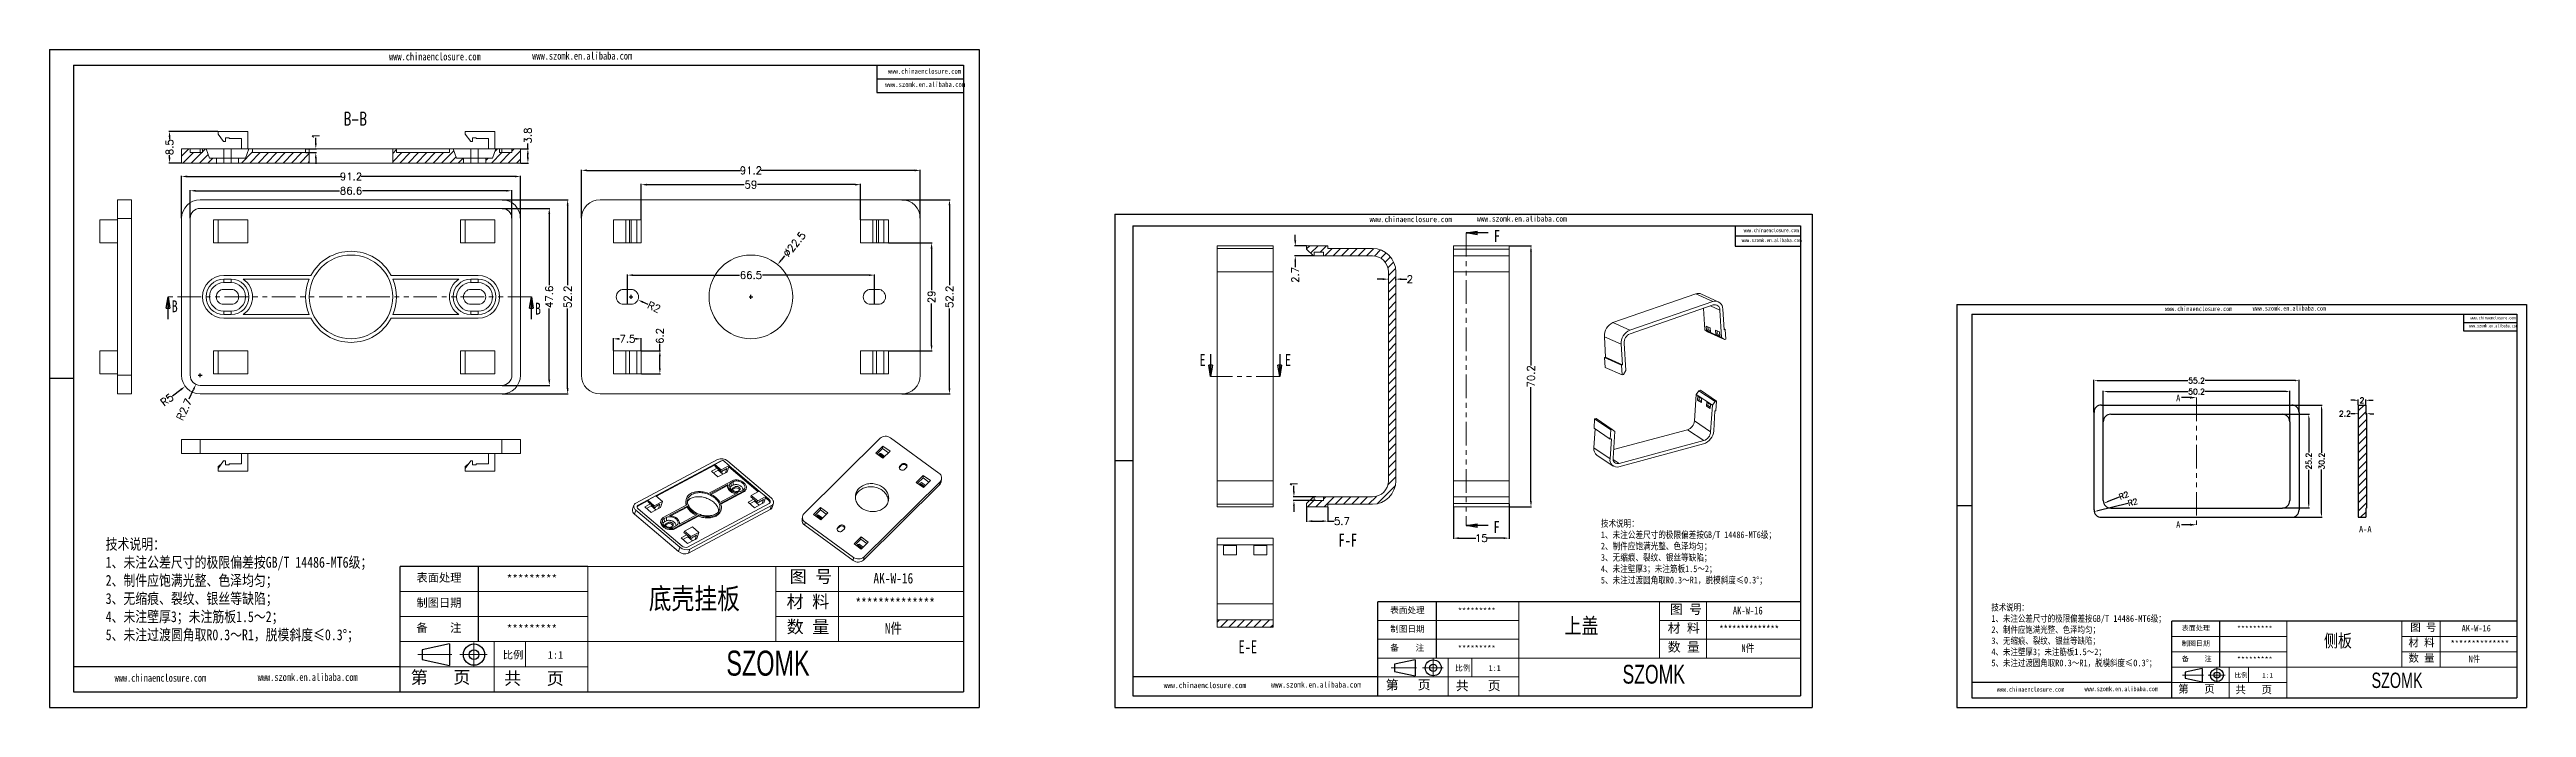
# Model space of a CAD drawing. Header units: inches. Extents: x 1958 to 3526, y 519 to 822.
# Drawn here: x 2859 to 3526, y 519 to 696 of the extents above; entities that cross this region are included whole.
import ezdxf

# ---------------------------------------------------------------- set-up
doc = ezdxf.new("R2010")
doc.units = ezdxf.units.IN
doc.linetypes.add('CENTER2', pattern=[28.575, 19.05, -3.175, 3.175, -3.175])
doc.linetypes.add('PHANTOM', pattern=[12.7, 6.35, -1.27, 1.27, -1.27, 1.27, -1.27])
doc.layers.add('文字', color=81, linetype='Continuous')
for name, color, linetype, lineweight in [('粗实线', 7, 'Continuous', 30), ('细实线', 3, 'Continuous', 9), ('细点划线', 2, 'CENTER2', 9)]:
    doc.layers.add(name, color=color, linetype=linetype, lineweight=lineweight)
doc.styles.add('SLDTEXTSTYLE0', font='TXT', dxfattribs={"width": 0.75})
doc.styles.add('SLDTEXTSTYLE2', font='TXT', dxfattribs={"width": 0.6, "bigfont": 'bigfont'})
doc.styles.add('SLDTEXTSTYLE3', font='TXT', dxfattribs={"width": 0.7})
doc.styles.get("Standard").update_dxf_attribs({"font": 'txt', "bigfont": 'gbcbig.shx'})
doc.styles.add('宋体', font='', dxfattribs={"width": 0.8, "height": 3.5})
doc.styles.add('长仿宋', font='', dxfattribs={"width": 0.7, "height": 4})
doc.styles.get('宋体').set_extended_font_data('SimSun')
doc.styles.get('长仿宋').set_extended_font_data('SimSun')
doc.dimstyles.new('1.5', dxfattribs={"dimtxt": 1.5, "dimasz": 1, "dimexe": 0.18, "dimexo": 0.0625, "dimgap": 0.1, "dimtad": 0, "dimzin": 12, "dimdsep": 46, "dimtxsty": 'Standard', "dimcen": 0.5, "dimclrd": 3, "dimclre": 3, "dimadec": 0, "dimazin": 0, "dimtfac": 1, "dimtofl": 0, "dimtmove": 0, "dimatfit": 3, "dimfxl": 1, "dimtolj": 1, "dimtzin": 0, "dimarcsym": 0})
doc.dimstyles.new('2', dxfattribs={"dimtxt": 2, "dimasz": 1.5, "dimexe": 0.18, "dimexo": 0.0625, "dimgap": 0.1, "dimtad": 0, "dimzin": 12, "dimdsep": 46, "dimtxsty": 'Standard', "dimcen": 0.5, "dimclrd": 3, "dimclre": 3, "dimadec": 0, "dimazin": 0, "dimtfac": 1, "dimtofl": 0, "dimtmove": 0, "dimatfit": 3, "dimfxl": 1, "dimtolj": 1, "dimtzin": 0, "dimarcsym": 0})

msp = doc.modelspace()

# ---------------------------------------------------------------- texts
at = {"color": 0, "linetype": 'Continuous', "lineweight": 0, "char_height": 3.5, "attachment_point": 2}
for s, insert, style in [('B-B', (2941.187, 679.118), 'SLDTEXTSTYLE2'), ('F-F', (3208.321, 565.78), 'SLDTEXTSTYLE3'), ('E-E', (3181.409, 537.111), 'SLDTEXTSTYLE3')]:
    msp.add_mtext(s, dxfattribs=dict(at, insert=insert, style=style))
at = {"color": 7, "linetype": 'Continuous', "char_height": 3.175, "attachment_point": 1, "style": 'SLDTEXTSTYLE0'}
for s, insert in [('F', (3247.662, 647.415)), ('B', (2891.777, 628.518)), ('B', (2989.548, 627.886)), ('E', (3168.428, 614.084)), ('E', (3191.406, 614.084)), ('F', (3247.566, 569.169))]:
    msp.add_mtext(s, dxfattribs=dict(at, insert=insert))
at = {"attachment_point": 1}
for s, insert, char_height, width in [('{\\fSimHei|b0|i0|c134|p49;表面处理}', (2957.659, 555.043), 2.21675, 1259.89113), ('{\\fSimHei|b0|i0|c134|p49;*********}', (2981.938, 554.758), 2.21675, 1259.89113), ('{\\fSimHei|b0|i0|c134|p49;制图日期}', (2957.659, 548.303), 2.21675, 1259.89113), ('{\\fSimHei|b0|i0|c134|p49;备    注}', (2957.659, 541.562), 2.21675, 1259.89113), ('{\\fSimHei|b0|i0|c134|p49;*********}', (2981.938, 541.277), 2.21675, 1259.89113), ('{\\fSimHei|b0|i0|c134|p49;表面处理}', (3219.722, 546.043), 1.66256, 944.91835), ('{\\fSimHei|b0|i0|c134|p49;制图日期}', (3219.722, 540.987), 1.66256, 944.91835), ('{\\fSimHei|b0|i0|c134|p49;*********}', (3237.932, 545.829), 1.66256, 944.91835), ('{\\fSimHei|b0|i0|c134|p49;表面处理}', (3432.789, 541.092), 1.35776, 771.68332), ('{\\fSimHei|b0|i0|c134|p49;*********}', (3447.66, 540.918), 1.35776, 771.68332), ('{\\fSimHei|b0|i0|c134|p49;备    注}', (3219.722, 535.932), 1.66256, 944.91835), ('{\\fSimHei|b0|i0|c134|p49;*********}', (3237.932, 535.718), 1.66256, 944.91835), ('{\\fSimHei|b0|i0|c134|p49;制图日期}', (3432.789, 536.964), 1.35776, 771.68332), ('{\\fSimHei|b0|i0|c134|p49;备    注}', (3432.789, 532.835), 1.35776, 771.68332), ('{\\fSimHei|b0|i0|c134|p49;*********}', (3447.66, 532.661), 1.35776, 771.68332)]:
    msp.add_mtext(s, dxfattribs=dict(at, insert=insert, char_height=char_height, width=width))
at = {"layer": '文字', "color": 0, "attachment_point": 1, "style": '宋体'}
for s, insert, char_height, width in [('www.chinaenclosure.com', (2950.286, 695.131), 2.05962, 36.18553), ('www.szomk.en.alibaba.com', (2988.81, 695.335), 2.05962, 36.18553), ('www.szomk.en.alibaba.com', (3083.819, 687.286), 1.37308, 24.12369), ('www.chinaenclosure.com', (3084.536, 690.841), 1.37308, 24.12369), ('www.chinaenclosure.com', (3214.193, 651.109), 1.54471, 27.13915), ('www.szomk.en.alibaba.com', (3243.086, 651.262), 1.54471, 27.13915), ('www.chinaenclosure.com', (3314.88, 647.891), 1.02981, 18.09277), ('www.szomk.en.alibaba.com', (3314.342, 645.224), 1.02981, 18.09277), ('www.chinaenclosure.com', (3428.273, 626.896), 1.26152, 22.16364), ('www.szomk.en.alibaba.com', (3451.869, 627.021), 1.26152, 22.16364), ('www.szomk.en.alibaba.com', (3510.061, 622.091), 0.84101, 14.77576), ('www.chinaenclosure.com', (3510.501, 624.269), 0.84101, 14.77576), ('{\\H1.111x;A}', (3431.279, 603.121), 1.54823, 17.89922), ('{\\H1.111x;技术说明：\\P1、未注公差尺寸的极限偏差按GB/T 14486-MT6级；\\P2、制件应饱满光整、色泽均匀；\\P3、无缩痕、裂纹、银丝等缺陷；\\P4、未注壁厚3；未注筋板1.5～2；\\P5、未注过渡圆角取R0.3～R1，脱模斜度≤0.3%%D；}', (3276.456, 569.446), 1.64565, 59.94001), ('{\\H1.111x;A}', (3431.279, 569.081), 1.54823, 17.89922), ('{\\H1.111x;A-A}', (3480.509, 567.857), 1.54823, 17.89922), ('{\\H1.111x;技术说明：\\P1、未注公差尺寸的极限偏差按GB/T 14486-MT6级；\\P2、制件应饱满光整、色泽均匀；\\P3、无缩痕、裂纹、银丝等缺陷；\\P4、未注壁厚3；未注筋板1.5～2；\\P5、未注过渡圆角取R0.3～R1，脱模斜度≤0.3%%D；}', (2874.004, 564.426), 2.63304, 95.90401), ('{\\H1.111x;AK-W-16}', (3080.654, 555.196), 2.52771, 29.22322), ('底壳挂板', (3020.18, 551.137), 5.6171, 71.81315), ('{\\H1.111x;**************}', (3075.792, 548.455), 2.52771, 29.22322), ('{\\H1.111x;技术说明：\\P1、未注公差尺寸的极限偏差按GB/T 14486-MT6级；\\P2、制件应饱满光整、色泽均匀；\\P3、无缩痕、裂纹、银丝等缺陷；\\P4、未注壁厚3；未注筋板1.5～2；\\P5、未注过渡圆角取R0.3～R1，脱模斜度≤0.3%%D；}', (3381.55, 546.839), 1.61273, 58.74121), ('{\\H1.111x;N件}', (3083.712, 541.714), 2.52771, 29.22322), ('上盖', (3266.613, 543.113), 4.2129, 53.85987), ('{\\H1.111x;**************}', (3308.322, 541.101), 1.89579, 21.91741), ('{\\H1.111x;AK-W-16}', (3311.969, 546.157), 1.89579, 21.91741), ('{\\H1.111x;AK-W-16}', (3508.123, 541.186), 1.54823, 17.89922), ('{\\H1.111x;N件}', (3314.262, 536.046), 1.89579, 21.91741), ('侧板', (3471.083, 538.7), 3.4405, 43.98556), ('{\\H1.111x;**************}', (3505.145, 537.057), 1.54823, 17.89922), ('www.chinaenclosure.com', (2876.398, 528.022), 2.05962, 36.18553), ('www.szomk.en.alibaba.com', (2914.922, 528.225), 2.05962, 36.18553), ('{\\H1.111x;N件}', (3509.996, 532.928), 1.54823, 17.89922), ('www.chinaenclosure.com', (3158.777, 525.776), 1.54471, 27.13915), ('www.szomk.en.alibaba.com', (3187.669, 525.929), 1.54471, 27.13915), ('www.chinaenclosure.com', (3383.016, 524.541), 1.26152, 22.16364), ('www.szomk.en.alibaba.com', (3406.612, 524.666), 1.26152, 22.16364)]:
    msp.add_mtext(s, dxfattribs=dict(at, insert=insert, char_height=char_height, width=width))
at = {"layer": '粗实线', "attachment_point": 1, "style": '长仿宋'}
for insert, char_height, width in [((3041.055, 534.321), 6.74057, 75.58884), ((3282.269, 530.501), 5.05543, 56.69163), ((3483.868, 528.4), 4.1286, 46.29817)]:
    msp.add_mtext('{\\fSTXinwei|b0|i0|c134|p2;SZOMK}', dxfattribs=dict(at, insert=insert, char_height=char_height, width=width))
at = {"layer": '细实线', "color": 7, "attachment_point": 1}
for s, insert, char_height, width in [('{\\fSimSun|b0|i0|c134|p54;图 号}', (3058.078, 555.933), 3.37029, 16.85143), ('{\\fSimSun|b0|i0|c134|p54;材 料   }', (3057.279, 549.193), 3.37029, 16.85143), ('{\\fSimSun|b0|i0|c134|p54;图 号}', (3295.036, 546.71), 2.52771, 12.63857), ('{\\fSimSun|b0|i0|c134|p54;数 量}', (3057.295, 542.419), 3.37029, 15.22738), ('{\\fSimSun|b0|i0|c134|p54;材 料   }', (3294.437, 541.655), 2.52771, 12.63857), ('{\\fSimSun|b0|i0|c134|p54;图 号}', (3494.295, 541.637), 2.0643, 10.3215), ('{\\fSimSun|b0|i0|c134|p54;比例}', (2980.899, 534.182), 2.02217, 8.8767), ('{\\fSimSun|b0|i0|c134|p54;1:1}', (2993.011, 534.182), 2.02217, 8.8767), ('{\\fSimSun|b0|i0|c134|p54;数 量}', (3294.449, 536.574), 2.52771, 11.42053), ('{\\fSimSun|b0|i0|c134|p54;材 料   }', (3493.806, 537.509), 2.0643, 10.3215), ('{\\fSimSun|b0|i0|c134|p54;数 量}', (3493.816, 533.36), 2.0643, 9.32677), ('{\\fSimSun|b0|i0|c134|p54;第   页}', (2956.099, 528.836), 3.37029, 25.27714), ('{\\fSimSun|b0|i0|c134|p54; 共   页}', (2978.953, 528.549), 3.37029, 25.27714), ('{\\fSimSun|b0|i0|c134|p54;第   页}', (3218.552, 526.387), 2.52771, 18.95786), ('{\\fSimSun|b0|i0|c134|p54;比例}', (3237.153, 530.397), 1.51663, 6.65753), ('{\\fSimSun|b0|i0|c134|p54;1:1}', (3246.237, 530.397), 1.51663, 6.65753), ('{\\fSimSun|b0|i0|c134|p54;比例}', (3447.023, 528.315), 1.23858, 5.43698), ('{\\fSimSun|b0|i0|c134|p54;1:1}', (3454.442, 528.315), 1.23858, 5.43698), ('{\\fSimSun|b0|i0|c134|p54; 共   页}', (3235.693, 526.172), 2.52771, 18.95786), ('{\\fSimSun|b0|i0|c134|p54;第   页}', (3431.833, 525.04), 2.0643, 15.48225), ('{\\fSimSun|b0|i0|c134|p54; 共   页}', (3445.831, 524.865), 2.0643, 15.48225)]:
    msp.add_mtext(s, dxfattribs=dict(at, insert=insert, char_height=char_height, width=width))

# ---------------------------------------------------------------- blocks, each defined once
blk = doc.blocks.new('_CLOSED')
at = {"color": 0, "linetype": 'ByBlock', "lineweight": -2}
for p, q in [((-1, 0.166667), (0, 0)), ((-1, 0.166667), (-1, -0.166667)), ((0, 0), (-1, -0.166667)), ((0, 0), (-1, 0))]:
    blk.add_line(p, q, dxfattribs=at)
blk = doc.blocks.new('*D136')
at = {"color": 3, "lineweight": -2}
for p, q in [((3056.75, 640.46), (3055.79, 639.3)), ((3047.17, 629.47), (3048.17, 629.47)), ((3047.67, 628.97), (3047.67, 629.97))]:
    blk.add_line(p, q, dxfattribs=at)
at = {"color": 3}
blk.add_solid([(3055.6, 639.46), (3055.98, 639.14), (3054.84, 638.14)], dxfattribs=at)
at = {"layer": 'Defpoints', "color": 0}
for p in [(3054.84, 638.14), (3040.5, 620.8)]:
    blk.add_point(p, dxfattribs=at)
at = {"color": 0, "insert": (3059.36, 643.62), "char_height": 2, "attachment_point": 5, "rotation": 50.42418}
blk.add_mtext('\\A1;∅22.5', dxfattribs=at)
blk = doc.blocks.new('*D138')
at = {"color": 3, "lineweight": -2}
for p, q in [((3018.17, 650.23), (3018.17, 659.83)), ((3019.67, 659.65), (3045.9, 659.65)), ((3075.67, 659.65), (3049.44, 659.65)), ((3077.17, 650.23), (3077.17, 659.83))]:
    blk.add_line(p, q, dxfattribs=at)
at = {"color": 3}
for points in [[(3019.67, 659.9), (3019.67, 659.4), (3018.17, 659.65)], [(3075.67, 659.9), (3075.67, 659.4), (3077.17, 659.65)]]:
    blk.add_solid(points, dxfattribs=at)
at = {"layer": 'Defpoints', "color": 0}
for p in [(3077.17, 659.65), (3018.17, 650.17), (3077.17, 650.17)]:
    blk.add_point(p, dxfattribs=at)
at = {"color": 0, "insert": (3047.67, 659.65), "char_height": 2, "attachment_point": 5}
blk.add_mtext('\\A1;59', dxfattribs=at)
blk = doc.blocks.new('*D139')
at = {"color": 3, "lineweight": -2}
for p, q in [((3002.07, 650.63), (3002.07, 663.67)), ((3003.57, 663.49), (3044.9, 663.49)), ((3091.77, 663.49), (3050.44, 663.49)), ((3093.27, 650.63), (3093.27, 663.67))]:
    blk.add_line(p, q, dxfattribs=at)
at = {"color": 3}
for points in [[(3003.57, 663.74), (3003.57, 663.24), (3002.07, 663.49)], [(3091.77, 663.74), (3091.77, 663.24), (3093.27, 663.49)]]:
    blk.add_solid(points, dxfattribs=at)
at = {"layer": 'Defpoints', "color": 0}
for p in [(3002.07, 663.49), (3002.07, 650.57), (3093.27, 650.57)]:
    blk.add_point(p, dxfattribs=at)
at = {"color": 0, "insert": (3047.67, 663.49), "char_height": 2, "attachment_point": 5}
blk.add_mtext('\\A1;91.2', dxfattribs=at)
blk = doc.blocks.new('*D140')
at = {"color": 3, "lineweight": -2}
for p, q in [((3014.42, 627.53), (3014.42, 635.49)), ((3015.92, 635.31), (3044.57, 635.31)), ((3079.42, 635.31), (3050.77, 635.31)), ((3080.92, 627.53), (3080.92, 635.49))]:
    blk.add_line(p, q, dxfattribs=at)
at = {"color": 3}
for points in [[(3015.92, 635.56), (3015.92, 635.06), (3014.42, 635.31)], [(3079.42, 635.56), (3079.42, 635.06), (3080.92, 635.31)]]:
    blk.add_solid(points, dxfattribs=at)
at = {"layer": 'Defpoints', "color": 0}
for p in [(3014.42, 635.31), (3014.42, 627.47), (3080.92, 627.47)]:
    blk.add_point(p, dxfattribs=at)
at = {"color": 0, "insert": (3047.67, 635.31), "char_height": 2, "attachment_point": 5}
blk.add_mtext('\\A1;66.5', dxfattribs=at)
blk = doc.blocks.new('*D141')
at = {"color": 3, "lineweight": -2}
for p, q in [((3084.73, 643.97), (3096.48, 643.97)), ((3096.3, 642.47), (3096.3, 631.24)), ((3096.3, 616.47), (3096.3, 627.71)), ((3084.73, 614.97), (3096.48, 614.97))]:
    blk.add_line(p, q, dxfattribs=at)
at = {"color": 3}
for points in [[(3096.05, 642.47), (3096.55, 642.47), (3096.3, 643.97)], [(3096.05, 616.47), (3096.55, 616.47), (3096.3, 614.97)]]:
    blk.add_solid(points, dxfattribs=at)
at = {"layer": 'Defpoints', "color": 0}
for p in [(3084.67, 643.97), (3084.67, 614.97), (3096.3, 614.97)]:
    blk.add_point(p, dxfattribs=at)
at = {"color": 0, "insert": (3096.3, 629.47), "char_height": 2, "attachment_point": 5, "rotation": 90}
blk.add_mtext('\\A1;29', dxfattribs=at)
blk = doc.blocks.new('*D142')
at = {"color": 3, "lineweight": -2}
for p, q in [((3088.33, 655.57), (3101.29, 655.57)), ((3101.11, 654.07), (3101.11, 632.57)), ((3101.11, 604.87), (3101.11, 626.37)), ((3088.33, 603.37), (3101.29, 603.37))]:
    blk.add_line(p, q, dxfattribs=at)
at = {"color": 3}
for points in [[(3100.86, 654.07), (3101.36, 654.07), (3101.11, 655.57)], [(3100.86, 604.87), (3101.36, 604.87), (3101.11, 603.37)]]:
    blk.add_solid(points, dxfattribs=at)
at = {"layer": 'Defpoints', "color": 0}
for p in [(3088.27, 655.57), (3101.11, 655.57), (3088.27, 603.37)]:
    blk.add_point(p, dxfattribs=at)
at = {"color": 0, "insert": (3101.11, 629.47), "char_height": 2, "attachment_point": 5, "rotation": 90}
blk.add_mtext('\\A1;52.2', dxfattribs=at)
blk = doc.blocks.new('*D143')
at = {"color": 3, "lineweight": -2}
for p, q in [((3010.67, 615.03), (3010.67, 618.36)), ((3012.17, 618.18), (3012.32, 618.18)), ((3016.67, 618.18), (3016.52, 618.18)), ((3018.17, 615.03), (3018.17, 618.36))]:
    blk.add_line(p, q, dxfattribs=at)
at = {"color": 3}
for points in [[(3012.17, 618.43), (3012.17, 617.93), (3010.67, 618.18)], [(3016.67, 618.43), (3016.67, 617.93), (3018.17, 618.18)]]:
    blk.add_solid(points, dxfattribs=at)
at = {"layer": 'Defpoints', "color": 0}
for p in [(3010.67, 614.97), (3018.17, 618.18), (3018.17, 614.97)]:
    blk.add_point(p, dxfattribs=at)
at = {"color": 0, "insert": (3014.42, 618.18), "char_height": 2, "attachment_point": 5}
blk.add_mtext('\\A1;7.5', dxfattribs=at)
blk = doc.blocks.new('*D144')
at = {"color": 3, "lineweight": -2}
for p, q in [((3018.23, 614.97), (3023.34, 614.97)), ((3023.16, 614.97), (3023.16, 616.87)), ((3023.16, 610.27), (3023.16, 613.47)), ((3018.23, 608.77), (3023.34, 608.77))]:
    blk.add_line(p, q, dxfattribs=at)
at = {"color": 3}
for points in [[(3022.91, 613.47), (3023.41, 613.47), (3023.16, 614.97)], [(3022.91, 610.27), (3023.41, 610.27), (3023.16, 608.77)]]:
    blk.add_solid(points, dxfattribs=at)
at = {"layer": 'Defpoints', "color": 0}
for p in [(3018.17, 614.97), (3018.17, 608.77), (3023.16, 608.77)]:
    blk.add_point(p, dxfattribs=at)
at = {"color": 0, "insert": (3023.16, 618.97), "char_height": 2, "attachment_point": 5, "rotation": 90}
blk.add_mtext('\\A1;6.2', dxfattribs=at)
blk = doc.blocks.new('*D145')
at = {"color": 3, "lineweight": -2}
for p, q in [((3014.92, 629.47), (3015.92, 629.47)), ((3015.42, 628.97), (3015.42, 629.97)), ((3019.99, 627.44), (3018.62, 628.05))]:
    blk.add_line(p, q, dxfattribs=at)
at = {"color": 3}
blk.add_solid([(3018.72, 628.28), (3018.52, 627.82), (3017.25, 628.66)], dxfattribs=at)
at = {"layer": 'Defpoints', "color": 0}
for p in [(3015.42, 629.47), (3017.25, 628.66)]:
    blk.add_point(p, dxfattribs=at)
at = {"color": 0, "insert": (3021.6, 626.73), "char_height": 2, "attachment_point": 5, "rotation": 336.05073}
blk.add_mtext('\\A1;R2', dxfattribs=at)
blk = doc.blocks.new('*D146')
at = {"color": 3, "lineweight": -2}
for p, q in [((2896.74, 650.63), (2896.74, 658.19)), ((2898.24, 658.01), (2936.94, 658.01)), ((2981.84, 658.01), (2943.14, 658.01)), ((2983.34, 650.63), (2983.34, 658.19))]:
    blk.add_line(p, q, dxfattribs=at)
at = {"color": 3}
for points in [[(2898.24, 658.26), (2898.24, 657.76), (2896.74, 658.01)], [(2981.84, 658.26), (2981.84, 657.76), (2983.34, 658.01)]]:
    blk.add_solid(points, dxfattribs=at)
at = {"layer": 'Defpoints', "color": 0}
for p in [(2983.34, 658.01), (2896.74, 650.57), (2983.34, 650.57)]:
    blk.add_point(p, dxfattribs=at)
at = {"color": 0, "insert": (2940.04, 658.01), "char_height": 2, "attachment_point": 5}
blk.add_mtext('\\A1;86.6', dxfattribs=at)
blk = doc.blocks.new('*D147')
at = {"color": 3, "lineweight": -2}
for p, q in [((2894.44, 650.63), (2894.44, 662.03)), ((2895.94, 661.85), (2937.28, 661.85)), ((2984.14, 661.85), (2942.81, 661.85)), ((2985.64, 650.63), (2985.64, 662.03))]:
    blk.add_line(p, q, dxfattribs=at)
at = {"color": 3}
for points in [[(2895.94, 662.1), (2895.94, 661.6), (2894.44, 661.85)], [(2984.14, 662.1), (2984.14, 661.6), (2985.64, 661.85)]]:
    blk.add_solid(points, dxfattribs=at)
at = {"layer": 'Defpoints', "color": 0}
for p in [(2894.44, 661.85), (2894.44, 650.57), (2985.64, 650.57)]:
    blk.add_point(p, dxfattribs=at)
at = {"color": 0, "insert": (2940.04, 661.85), "char_height": 2, "attachment_point": 5}
blk.add_mtext('\\A1;91.2', dxfattribs=at)
blk = doc.blocks.new('*D148')
at = {"color": 3, "lineweight": -2}
for p, q in [((2980.71, 653.27), (2993.58, 653.27)), ((2993.4, 651.77), (2993.4, 632.57)), ((2993.4, 607.17), (2993.4, 626.37)), ((2980.71, 605.67), (2993.58, 605.67))]:
    blk.add_line(p, q, dxfattribs=at)
at = {"color": 3}
for points in [[(2993.15, 651.77), (2993.65, 651.77), (2993.4, 653.27)], [(2993.15, 607.17), (2993.65, 607.17), (2993.4, 605.67)]]:
    blk.add_solid(points, dxfattribs=at)
at = {"layer": 'Defpoints', "color": 0}
for p in [(2980.64, 653.27), (2980.64, 605.67), (2993.4, 605.67)]:
    blk.add_point(p, dxfattribs=at)
at = {"color": 0, "insert": (2993.4, 629.47), "char_height": 2, "attachment_point": 5, "rotation": 90}
blk.add_mtext('\\A1;47.6', dxfattribs=at)
blk = doc.blocks.new('*D149')
at = {"color": 3, "lineweight": -2}
for p, q in [((2980.71, 655.57), (2998.53, 655.57)), ((2998.35, 654.07), (2998.35, 632.57)), ((2998.35, 604.87), (2998.35, 626.37)), ((2980.71, 603.37), (2998.53, 603.37))]:
    blk.add_line(p, q, dxfattribs=at)
at = {"color": 3}
for points in [[(2998.1, 654.07), (2998.6, 654.07), (2998.35, 655.57)], [(2998.1, 604.87), (2998.6, 604.87), (2998.35, 603.37)]]:
    blk.add_solid(points, dxfattribs=at)
at = {"layer": 'Defpoints', "color": 0}
for p in [(2980.64, 655.57), (2998.35, 655.57), (2980.64, 603.37)]:
    blk.add_point(p, dxfattribs=at)
at = {"color": 0, "insert": (2998.35, 629.47), "char_height": 2, "attachment_point": 5, "rotation": 90}
blk.add_mtext('\\A1;52.2', dxfattribs=at)
blk = doc.blocks.new('*D150')
at = {"color": 3, "lineweight": -2}
for p, q in [((2898.94, 608.37), (2899.94, 608.37)), ((2899.44, 607.87), (2899.44, 608.87)), ((2891.95, 602.84), (2894.22, 604.51))]:
    blk.add_line(p, q, dxfattribs=at)
at = {"color": 3}
blk.add_solid([(2894.07, 604.71), (2894.37, 604.31), (2895.42, 605.4)], dxfattribs=at)
at = {"layer": 'Defpoints', "color": 0}
for p in [(2899.44, 608.37), (2895.42, 605.4)]:
    blk.add_point(p, dxfattribs=at)
at = {"color": 0, "insert": (2890.53, 601.79), "char_height": 2, "attachment_point": 5, "rotation": 36.46333}
blk.add_mtext('\\A1;R5', dxfattribs=at)
blk = doc.blocks.new('*D151')
at = {"color": 3, "lineweight": -2}
for p, q in [((2898.94, 608.37), (2899.94, 608.37)), ((2899.44, 607.87), (2899.44, 608.87)), ((2896.46, 602.01), (2897.66, 604.57))]:
    blk.add_line(p, q, dxfattribs=at)
at = {"color": 3}
blk.add_solid([(2897.43, 604.68), (2897.89, 604.46), (2898.3, 605.93)], dxfattribs=at)
at = {"layer": 'Defpoints', "color": 0}
for p in [(2899.44, 608.37), (2898.3, 605.93)]:
    blk.add_point(p, dxfattribs=at)
at = {"color": 0, "insert": (2895.14, 599.2), "char_height": 2, "attachment_point": 5, "rotation": 64.87246}
blk.add_mtext('\\A1;R2.7', dxfattribs=at)
blk = doc.blocks.new('*D152')
at = {"color": 3, "lineweight": -2}
for p, q in [((2985.71, 669.26), (2987.82, 669.26)), ((2987.64, 669.26), (2987.64, 670.76)), ((2987.64, 666.96), (2987.64, 667.76)), ((2985.71, 665.46), (2987.82, 665.46))]:
    blk.add_line(p, q, dxfattribs=at)
at = {"color": 3}
for points in [[(2987.39, 667.76), (2987.89, 667.76), (2987.64, 669.26)], [(2987.39, 666.96), (2987.89, 666.96), (2987.64, 665.46)]]:
    blk.add_solid(points, dxfattribs=at)
at = {"layer": 'Defpoints', "color": 0}
for p in [(2985.64, 669.26), (2987.64, 669.26), (2985.64, 665.46)]:
    blk.add_point(p, dxfattribs=at)
at = {"color": 0, "insert": (2987.64, 672.86), "char_height": 2, "attachment_point": 5, "rotation": 90}
blk.add_mtext('\\A1;3.8', dxfattribs=at)
blk = doc.blocks.new('*D153')
at = {"color": 3, "lineweight": -2}
for p, q in [((2927.86, 669.26), (2930.74, 669.26)), ((2927.86, 668.26), (2930.74, 668.26)), ((2930.56, 670.76), (2930.56, 672.26)), ((2930.56, 666.76), (2930.56, 665.26))]:
    blk.add_line(p, q, dxfattribs=at)
at = {"color": 3}
for points in [[(2930.31, 670.76), (2930.81, 670.76), (2930.56, 669.26)], [(2930.31, 666.76), (2930.81, 666.76), (2930.56, 668.26)]]:
    blk.add_solid(points, dxfattribs=at)
at = {"layer": 'Defpoints', "color": 0}
for p in [(2927.79, 669.26), (2927.79, 668.26), (2930.56, 669.26)]:
    blk.add_point(p, dxfattribs=at)
at = {"color": 0, "insert": (2930.56, 672.69), "char_height": 2, "attachment_point": 5, "rotation": 90}
blk.add_mtext('\\A1;1', dxfattribs=at)
blk = doc.blocks.new('*D154')
at = {"color": 3, "lineweight": -2}
for p, q in [((2904.18, 673.96), (2891.02, 673.96)), ((2891.2, 672.46), (2891.2, 671.81)), ((2891.2, 666.96), (2891.2, 667.61)), ((2894.38, 665.46), (2891.02, 665.46))]:
    blk.add_line(p, q, dxfattribs=at)
at = {"color": 3}
for points in [[(2890.95, 672.46), (2891.45, 672.46), (2891.2, 673.96)], [(2890.95, 666.96), (2891.45, 666.96), (2891.2, 665.46)]]:
    blk.add_solid(points, dxfattribs=at)
at = {"layer": 'Defpoints', "color": 0}
for p in [(2891.2, 673.96), (2904.24, 673.96), (2894.44, 665.46)]:
    blk.add_point(p, dxfattribs=at)
at = {"color": 0, "insert": (2891.2, 669.71), "char_height": 2, "attachment_point": 5, "rotation": 90}
blk.add_mtext('\\A1;8.5', dxfattribs=at)
blk = doc.blocks.new('*D128')
at = {"color": 3, "lineweight": -2}
for p, q in [((3251.81, 643.18), (3257.81, 643.18)), ((3257.63, 641.68), (3257.63, 611.02)), ((3257.63, 574.48), (3257.63, 605.15)), ((3251.81, 572.98), (3257.81, 572.98))]:
    blk.add_line(p, q, dxfattribs=at)
at = {"color": 3}
for points in [[(3257.38, 641.68), (3257.88, 641.68), (3257.63, 643.18)], [(3257.38, 574.48), (3257.88, 574.48), (3257.63, 572.98)]]:
    blk.add_solid(points, dxfattribs=at)
at = {"layer": 'Defpoints', "color": 0}
for p in [(3251.75, 643.18), (3257.63, 643.18), (3251.75, 572.98)]:
    blk.add_point(p, dxfattribs=at)
at = {"color": 0, "insert": (3257.63, 608.08), "char_height": 2, "attachment_point": 5, "rotation": 90}
blk.add_mtext('\\A1;70.2', dxfattribs=at)
blk = doc.blocks.new('*D129')
at = {"color": 3, "lineweight": -2}
for p, q in [((3251.75, 573.82), (3251.75, 564.39)), ((3236.75, 572.92), (3236.75, 564.39)), ((3238.25, 564.57), (3242.82, 564.57)), ((3250.25, 564.57), (3245.68, 564.57))]:
    blk.add_line(p, q, dxfattribs=at)
at = {"color": 3}
for points in [[(3238.25, 564.82), (3238.25, 564.32), (3236.75, 564.57)], [(3250.25, 564.82), (3250.25, 564.32), (3251.75, 564.57)]]:
    blk.add_solid(points, dxfattribs=at)
at = {"layer": 'Defpoints', "color": 0}
for p in [(3251.75, 573.88), (3236.75, 572.98), (3251.75, 564.57)]:
    blk.add_point(p, dxfattribs=at)
at = {"color": 0, "insert": (3244.25, 564.57), "char_height": 2, "attachment_point": 5}
blk.add_mtext('\\A1;15', dxfattribs=at)
blk = doc.blocks.new('*D130')
at = {"color": 3, "lineweight": -2}
for p, q in [((3217.75, 634.23), (3216.25, 634.23)), ((3219.25, 634.17), (3219.25, 634.41)), ((3221.25, 633.84), (3221.25, 634.41)), ((3222.75, 634.23), (3224.25, 634.23))]:
    blk.add_line(p, q, dxfattribs=at)
at = {"color": 3}
for points in [[(3217.75, 634.48), (3217.75, 633.98), (3219.25, 634.23)], [(3222.75, 634.48), (3222.75, 633.98), (3221.25, 634.23)]]:
    blk.add_solid(points, dxfattribs=at)
at = {"layer": 'Defpoints', "color": 0}
for p in [(3219.25, 634.11), (3221.25, 634.23), (3221.25, 633.78)]:
    blk.add_point(p, dxfattribs=at)
at = {"color": 0, "insert": (3225.02, 634.23), "char_height": 2, "attachment_point": 5}
blk.add_mtext('\\A1;2', dxfattribs=at)
blk = doc.blocks.new('*D131')
at = {"color": 3, "lineweight": -2}
for p, q in [((3197.19, 643.18), (3194.01, 643.18)), ((3198.99, 640.48), (3194.01, 640.48)), ((3194.19, 644.68), (3194.19, 646.18)), ((3194.19, 638.98), (3194.19, 637.48))]:
    blk.add_line(p, q, dxfattribs=at)
at = {"color": 3}
for points in [[(3193.94, 644.68), (3194.44, 644.68), (3194.19, 643.18)], [(3193.94, 638.98), (3194.44, 638.98), (3194.19, 640.48)]]:
    blk.add_solid(points, dxfattribs=at)
at = {"layer": 'Defpoints', "color": 0}
for p in [(3194.19, 643.18), (3197.25, 643.18), (3199.05, 640.48)]:
    blk.add_point(p, dxfattribs=at)
at = {"color": 0, "insert": (3194.19, 635.38), "char_height": 2, "attachment_point": 5, "rotation": 90}
blk.add_mtext('\\A1;2.7', dxfattribs=at)
blk = doc.blocks.new('*D132')
at = {"color": 3, "lineweight": -2}
for p, q in [((3197.25, 572.92), (3197.25, 568.96)), ((3198.75, 569.14), (3201.45, 569.14)), ((3202.95, 572.92), (3202.95, 568.96)), ((3202.95, 569.14), (3204.65, 569.14))]:
    blk.add_line(p, q, dxfattribs=at)
at = {"color": 3}
for points in [[(3198.75, 569.39), (3198.75, 568.89), (3197.25, 569.14)], [(3201.45, 569.39), (3201.45, 568.89), (3202.95, 569.14)]]:
    blk.add_solid(points, dxfattribs=at)
at = {"layer": 'Defpoints', "color": 0}
for p in [(3197.25, 572.98), (3202.95, 572.98), (3202.95, 569.14)]:
    blk.add_point(p, dxfattribs=at)
at = {"color": 0, "insert": (3206.75, 569.14), "char_height": 2, "attachment_point": 5}
blk.add_mtext('\\A1;5.7', dxfattribs=at)
blk = doc.blocks.new('*D133')
at = {"color": 3, "lineweight": -2}
for p, q in [((3199.76, 575.68), (3193.65, 575.68)), ((3199.76, 574.68), (3193.65, 574.68)), ((3193.83, 577.18), (3193.83, 578.68)), ((3193.83, 573.18), (3193.83, 571.68))]:
    blk.add_line(p, q, dxfattribs=at)
at = {"color": 3}
for points in [[(3193.58, 577.18), (3194.08, 577.18), (3193.83, 575.68)], [(3193.58, 573.18), (3194.08, 573.18), (3193.83, 574.68)]]:
    blk.add_solid(points, dxfattribs=at)
at = {"layer": 'Defpoints', "color": 0}
for p in [(3193.83, 575.68), (3199.82, 575.68), (3199.82, 574.68)]:
    blk.add_point(p, dxfattribs=at)
at = {"color": 0, "insert": (3193.83, 579.12), "char_height": 2, "attachment_point": 5, "rotation": 90}
blk.add_mtext('\\A1;1', dxfattribs=at)
blk = doc.blocks.new('*D117')
at = {"color": 3, "lineweight": -2}
for p, q in [((3409.17, 598.44), (3409.17, 607.11)), ((3410.17, 606.93), (3434.42, 606.93)), ((3463.37, 606.93), (3439.12, 606.93)), ((3464.37, 598.44), (3464.37, 607.11))]:
    blk.add_line(p, q, dxfattribs=at)
at = {"color": 3}
for points in [[(3410.17, 607.09), (3410.17, 606.76), (3409.17, 606.93)], [(3463.37, 607.09), (3463.37, 606.76), (3464.37, 606.93)]]:
    blk.add_solid(points, dxfattribs=at)
at = {"layer": 'Defpoints', "color": 0}
for p in [(3464.37, 606.93), (3409.17, 598.38), (3464.37, 598.38)]:
    blk.add_point(p, dxfattribs=at)
at = {"color": 0, "insert": (3436.77, 606.93), "char_height": 1.5, "attachment_point": 5}
blk.add_mtext('\\A1;55.2', dxfattribs=at)
blk = doc.blocks.new('*D118')
at = {"color": 3, "lineweight": -2}
for p, q in [((3411.67, 595.94), (3411.67, 604.18)), ((3412.67, 604), (3434.55, 604)), ((3460.87, 604), (3439, 604)), ((3461.87, 595.94), (3461.87, 604.18))]:
    blk.add_line(p, q, dxfattribs=at)
at = {"color": 3}
for points in [[(3412.67, 604.17), (3412.67, 603.83), (3411.67, 604)], [(3460.87, 604.17), (3460.87, 603.83), (3461.87, 604)]]:
    blk.add_solid(points, dxfattribs=at)
at = {"layer": 'Defpoints', "color": 0}
for p in [(3461.87, 604), (3411.67, 595.88), (3461.87, 595.88)]:
    blk.add_point(p, dxfattribs=at)
at = {"color": 0, "insert": (3436.77, 604), "char_height": 1.5, "attachment_point": 5}
blk.add_mtext('\\A1;50.2', dxfattribs=at)
blk = doc.blocks.new('*D119')
at = {"color": 3, "lineweight": -2}
for p, q in [((3462.44, 600.38), (3470.6, 600.38)), ((3470.42, 599.38), (3470.42, 587.5)), ((3470.42, 571.18), (3470.42, 583.05)), ((3462.44, 570.18), (3470.6, 570.18))]:
    blk.add_line(p, q, dxfattribs=at)
at = {"color": 3}
for points in [[(3470.25, 599.38), (3470.59, 599.38), (3470.42, 600.38)], [(3470.25, 571.18), (3470.59, 571.18), (3470.42, 570.18)]]:
    blk.add_solid(points, dxfattribs=at)
at = {"layer": 'Defpoints', "color": 0}
for p in [(3462.37, 600.38), (3462.37, 570.18), (3470.42, 570.18)]:
    blk.add_point(p, dxfattribs=at)
at = {"color": 0, "insert": (3470.42, 585.28), "char_height": 1.5, "attachment_point": 5, "rotation": 90}
blk.add_mtext('\\A1;30.2', dxfattribs=at)
blk = doc.blocks.new('*D120')
at = {"color": 3, "lineweight": -2}
for p, q in [((3459.94, 597.88), (3467.16, 597.88)), ((3466.98, 596.88), (3466.98, 587.63)), ((3466.98, 573.68), (3466.98, 582.93)), ((3459.94, 572.68), (3467.16, 572.68))]:
    blk.add_line(p, q, dxfattribs=at)
at = {"color": 3}
for points in [[(3466.81, 596.88), (3467.14, 596.88), (3466.98, 597.88)], [(3466.81, 573.68), (3467.14, 573.68), (3466.98, 572.68)]]:
    blk.add_solid(points, dxfattribs=at)
at = {"layer": 'Defpoints', "color": 0}
for p in [(3459.87, 597.88), (3466.98, 597.88), (3459.87, 572.68)]:
    blk.add_point(p, dxfattribs=at)
at = {"color": 0, "insert": (3466.98, 585.28), "char_height": 1.5, "attachment_point": 5, "rotation": 90}
blk.add_mtext('\\A1;25.2', dxfattribs=at)
blk = doc.blocks.new('*D121')
at = {"color": 3, "lineweight": -2}
blk.add_line((3415.94, 575.57), (3412.74, 574.31), dxfattribs=at)
at = {"color": 3}
blk.add_solid([(3412.68, 574.46), (3412.8, 574.15), (3411.81, 573.94)], dxfattribs=at)
at = {"layer": 'Defpoints', "color": 0}
for p in [(3411.81, 573.94), (3413.67, 574.68)]:
    blk.add_point(p, dxfattribs=at)
at = {"color": 0, "insert": (3417.2, 576.06), "char_height": 1.5, "attachment_point": 5, "rotation": 21.50632}
blk.add_mtext('\\A1;R2', dxfattribs=at)
blk = doc.blocks.new('*D122')
at = {"color": 3, "lineweight": -2}
blk.add_line((3418.27, 573.91), (3410.2, 571.94), dxfattribs=at)
at = {"color": 3}
blk.add_solid([(3410.16, 572.1), (3410.24, 571.78), (3409.23, 571.7)], dxfattribs=at)
at = {"layer": 'Defpoints', "color": 0}
for p in [(3409.23, 571.7), (3411.17, 572.18)]:
    blk.add_point(p, dxfattribs=at)
at = {"color": 0, "insert": (3419.58, 574.23), "char_height": 1.5, "attachment_point": 5, "rotation": 13.70761}
blk.add_mtext('\\A1;R2', dxfattribs=at)
blk = doc.blocks.new('*D123')
at = {"color": 3, "lineweight": -2}
for p, q in [((3479.3, 601.65), (3478.3, 601.65)), ((3480.3, 600.44), (3480.3, 601.83)), ((3482.3, 600.44), (3482.3, 601.83)), ((3483.3, 601.65), (3484.3, 601.65))]:
    blk.add_line(p, q, dxfattribs=at)
at = {"color": 3}
for points in [[(3479.3, 601.82), (3479.3, 601.48), (3480.3, 601.65)], [(3483.3, 601.82), (3483.3, 601.48), (3482.3, 601.65)]]:
    blk.add_solid(points, dxfattribs=at)
at = {"layer": 'Defpoints', "color": 0}
for p in [(3480.3, 600.38), (3482.3, 601.65), (3482.3, 600.38)]:
    blk.add_point(p, dxfattribs=at)
at = {"color": 0, "insert": (3481.3, 601.65), "char_height": 1.5, "attachment_point": 5}
blk.add_mtext('\\A1;2', dxfattribs=at)
blk = doc.blocks.new('*D124')
at = {"color": 3, "lineweight": -2}
for p, q in [((3479.3, 598.04), (3478.3, 598.04)), ((3480.3, 597.94), (3480.3, 598.22)), ((3482.5, 597.94), (3482.5, 598.22)), ((3483.5, 598.04), (3484.5, 598.04))]:
    blk.add_line(p, q, dxfattribs=at)
at = {"color": 3}
for points in [[(3479.3, 598.21), (3479.3, 597.88), (3480.3, 598.04)], [(3483.5, 598.21), (3483.5, 597.88), (3482.5, 598.04)]]:
    blk.add_solid(points, dxfattribs=at)
at = {"layer": 'Defpoints', "color": 0}
for p in [(3480.3, 598.04), (3480.3, 597.88), (3482.5, 597.88)]:
    blk.add_point(p, dxfattribs=at)
at = {"color": 0, "insert": (3476.7, 598.04), "char_height": 1.5, "attachment_point": 5}
blk.add_mtext('\\A1;2.2', dxfattribs=at)
blk = doc.blocks.new('dffd')
blk.add_lwpolyline([(3435.77, 602.38), (3434.51, 602.38)])
blk.add_solid([(3435.77, 602.54), (3436.77, 602.38), (3435.77, 602.21)])

# ---------------------------------------------------------------- dimensions: what is measured, and where the dimension line sits
for base, p1, p2, dimstyle, picture, middle in [((2891.196, 673.955), (2894.444, 665.455), (2904.244, 673.955), '2', '*D154', (2891.196, 669.705)), ((2987.638, 669.255), (2985.644, 665.455), (2985.644, 669.255), '2', '*D152', (2987.638, 672.855)), ((2998.347, 655.572), (2980.644, 603.372), (2980.644, 655.572), '2', '*D149', (2998.347, 629.472)), ((3101.11, 655.572), (3088.269, 603.372), (3088.269, 655.572), '2', '*D142', (3101.11, 629.472)), ((2993.401, 605.672), (2980.644, 653.272), (2980.644, 605.672), '2', '*D148', (2993.401, 629.472)), ((3096.295, 614.972), (3084.669, 643.972), (3084.669, 614.972), '2', '*D141', (3096.295, 629.472)), ((3257.627, 643.184), (3251.75, 572.984), (3251.75, 643.184), '2', '*D128', (3257.627, 608.084)), ((3470.418, 570.176), (3462.374, 600.376), (3462.374, 570.176), '1.5', '*D119', (3470.418, 585.276)), ((3466.978, 597.876), (3459.874, 572.676), (3459.874, 597.876), '1.5', '*D120', (3466.978, 585.276))]:
    dim = msp.add_linear_dim(base=base, p1=p1, p2=p2, angle=90, dimstyle=dimstyle)
    dim.commit()
    dim.dimension.update_dxf_attribs({"geometry": picture, "text_midpoint": middle})
for base, p1, p2, picture, middle in [((2930.562, 669.255), (2927.794, 668.255), (2927.794, 669.255), '*D153', (2930.562, 672.689)), ((3194.192, 643.184), (3199.052, 640.484), (3197.252, 643.184), '*D131', (3194.192, 635.384)), ((3023.16, 608.772), (3018.169, 614.972), (3018.169, 608.772), '*D144', (3023.16, 618.969)), ((3193.825, 575.684), (3199.819, 574.684), (3199.819, 575.684), '*D133', (3193.825, 579.118))]:
    dim = msp.add_linear_dim(base=base, p1=p1, p2=p2, angle=90, dimstyle='2')
    dim.commit()
    dim.dimension.update_dxf_attribs({"geometry": picture, "text_midpoint": middle, "dimtype": 160})
for base, p1, p2, dimstyle, picture, middle in [((2894.444, 661.845), (2985.644, 650.572), (2894.444, 650.572), '2', '*D147', (2940.044, 661.845)), ((3002.069, 663.491), (3093.269, 650.572), (3002.069, 650.572), '2', '*D139', (3047.669, 663.491)), ((3077.169, 659.648), (3018.169, 650.172), (3077.169, 650.172), '2', '*D138', (3047.669, 659.648)), ((2983.344, 658.011), (2896.744, 650.572), (2983.344, 650.572), '2', '*D146', (2940.044, 658.011)), ((3014.419, 635.306), (3080.919, 627.472), (3014.419, 627.472), '2', '*D140', (3047.669, 635.306)), ((3018.169, 618.176), (3010.669, 614.972), (3018.169, 614.972), '2', '*D143', (3014.419, 618.176)), ((3482.298, 601.651), (3480.298, 600.376), (3482.298, 600.376), '1.5', '*D123', (3481.298, 601.651)), ((3480.298, 598.044), (3482.498, 597.876), (3480.298, 597.876), '1.5', '*D124', (3476.698, 598.044)), ((3251.75, 564.568), (3236.75, 572.984), (3251.75, 573.884), '2', '*D129', (3244.25, 564.568))]:
    dim = msp.add_linear_dim(base=base, p1=p1, p2=p2, dimstyle=dimstyle)
    dim.commit()
    dim.dimension.update_dxf_attribs({"geometry": picture, "text_midpoint": middle})
dim = msp.add_diameter_dim_2p(p1=(3040.502, 620.801), p2=(3054.836, 638.144), dimstyle='2')
dim.commit()
dim.dimension.update_dxf_attribs({"geometry": '*D136', "text_midpoint": (3059.36, 643.616)})
for base, p1, p2, dimstyle, picture, middle in [((3221.252, 634.232), (3219.252, 634.111), (3221.252, 633.779), '2', '*D130', (3225.018, 634.232)), ((3464.374, 606.928), (3409.174, 598.376), (3464.374, 598.376), '1.5', '*D117', (3436.774, 606.928)), ((3461.874, 604), (3411.674, 595.876), (3461.874, 595.876), '1.5', '*D118', (3436.774, 604)), ((3202.952, 569.145), (3197.252, 572.984), (3202.952, 572.984), '2', '*D132', (3206.747, 569.145))]:
    dim = msp.add_linear_dim(base=base, p1=p1, p2=p2, dimstyle=dimstyle)
    dim.commit()
    dim.dimension.update_dxf_attribs({"geometry": picture, "text_midpoint": middle, "dimtype": 160})
dim = msp.add_radius_dim(center=(3015.419, 629.472), mpoint=(3017.247, 628.66), dimstyle='2')
dim.commit()
dim.dimension.update_dxf_attribs({"geometry": '*D145', "text_midpoint": (3021.603, 626.726)})
for mpoint, picture, middle in [((2895.423, 605.401), '*D150', (2890.531, 601.786)), ((2898.297, 605.928), '*D151', (2895.142, 599.2))]:
    dim = msp.add_radius_dim(center=(2899.444, 608.372), mpoint=mpoint, dimstyle='2')
    dim.commit()
    dim.dimension.update_dxf_attribs({"geometry": picture, "text_midpoint": middle, "dimtype": 164})
for center, mpoint, picture, middle in [((3411.174, 572.176), (3409.231, 571.702), '*D122', (3419.585, 574.228)), ((3413.674, 574.676), (3411.813, 573.943), '*D121', (3417.195, 576.064))]:
    dim = msp.add_radius_dim(center=center, mpoint=mpoint, dimstyle='1.5', override={"dimtmove": 1})
    dim.commit()
    dim.dimension.update_dxf_attribs({"geometry": picture, "text_midpoint": middle, "dimtype": 164})

# ---------------------------------------------------------------- hatches: boundary and pattern name
h = msp.add_hatch()
h.set_pattern_fill('ANSI31', color=4, scale=0.5, style=0)
h.paths.add_polyline_path([(2896.744, 669.255), (2894.444, 669.255), (2894.444, 665.455), (2903.794, 665.455), (2903.794, 666.755), (2901.954, 666.755), (2901.044, 669.255), (2900.044, 669.255), (2900.044, 668.255), (2896.744, 668.255)], flags=0)
h = msp.add_hatch()
h.set_pattern_fill('ANSI31', color=4, scale=0.5, style=0)
h.paths.add_polyline_path([(2928.794, 669.255), (2927.794, 669.255), (2927.794, 668.255), (2913.544, 668.255), (2913.544, 669.255), (2912.544, 669.255), (2911.634, 666.755), (2909.794, 666.755), (2909.794, 665.455), (2928.794, 665.455)], flags=0)
h = msp.add_hatch()
h.set_pattern_fill('ANSI31', color=4, scale=0.5, style=0)
h.paths.add_polyline_path([(2952.294, 669.255), (2951.294, 669.255), (2951.294, 665.455), (2970.294, 665.455), (2970.294, 666.755), (2968.454, 666.755), (2967.544, 669.255), (2966.544, 669.255), (2966.544, 668.255), (2952.294, 668.255)], flags=0)
h = msp.add_hatch()
h.set_pattern_fill('ANSI31', color=4, scale=0.5, style=0)
h.paths.add_polyline_path([(2976.294, 665.455), (2985.644, 665.455), (2985.644, 669.255), (2983.344, 669.255), (2983.344, 668.255), (2980.044, 668.255), (2980.044, 669.255), (2979.044, 669.255), (2978.134, 666.755), (2976.294, 666.755)], flags=0)
h = msp.add_hatch()
h.set_pattern_fill('ANSI31', color=4, scale=0.5, style=0)
edge = h.paths.add_edge_path(flags=0)
edge.add_line((3199.052, 575.684), (3197.252, 573.884))
edge.add_line((3197.252, 573.884), (3197.252, 572.984))
edge.add_line((3197.252, 572.984), (3202.952, 572.984))
edge.add_line((3202.952, 572.984), (3202.952, 573.684))
edge.add_line((3202.952, 573.684), (3214.952, 573.684))
edge.add_arc((3214.952, 579.984), 6.3, 270, 360)
edge.add_line((3221.252, 579.984), (3221.252, 636.184))
edge.add_arc((3214.952, 636.184), 6.3, 0, 90)
edge.add_line((3214.952, 642.484), (3202.952, 642.484))
edge.add_line((3202.952, 642.484), (3202.952, 643.184))
edge.add_line((3202.952, 643.184), (3197.252, 643.184))
edge.add_line((3197.252, 643.184), (3197.252, 642.284))
edge.add_line((3197.252, 642.284), (3199.052, 640.484))
edge.add_line((3199.052, 640.484), (3199.252, 640.484))
edge.add_line((3199.252, 640.484), (3199.252, 641.484))
edge.add_line((3199.252, 641.484), (3201.752, 641.484))
edge.add_line((3201.752, 641.484), (3201.752, 640.484))
edge.add_line((3201.752, 640.484), (3214.952, 640.484))
edge.add_arc((3214.952, 636.184), 4.3, 0, 90, ccw=False)
edge.add_line((3219.252, 636.184), (3219.252, 579.984))
edge.add_arc((3214.952, 579.984), 4.3, 270, 360, ccw=False)
edge.add_line((3214.952, 575.684), (3201.752, 575.684))
edge.add_line((3201.752, 575.684), (3201.752, 574.684))
edge.add_line((3201.752, 574.684), (3199.252, 574.684))
edge.add_line((3199.252, 574.684), (3199.252, 575.684))
edge.add_line((3199.252, 575.684), (3199.052, 575.684))
h = msp.add_hatch()
h.set_pattern_fill('ANSI31', color=4, scale=0.5, style=0)
h.set_pattern_definition([(45, (-30.2215, -29.0875), (-1.122532, 1.122532), [])])
h.paths.add_polyline_path([(3480.298, 570.176), (3482.298, 570.176), (3482.298, 572.676), (3482.498, 572.676), (3482.498, 597.876), (3482.298, 597.876), (3482.298, 600.376), (3480.298, 600.376)])
h = msp.add_hatch()
h.set_pattern_fill('ANSI31', color=4, scale=0.5, style=0)
h.paths.add_polyline_path([(3188.197, 542.607), (3173.197, 542.607), (3173.197, 540.607), (3188.197, 540.607)], flags=0)

# ---------------------------------------------------------------- linework, layer by layer
for p, q in [((2858.895, 695.981), (3109.139, 695.981)), ((2858.895, 695.981), (2858.895, 519.041)), ((3109.139, 695.981), (3109.139, 519.041)), ((2865.37, 691.768), (3104.926, 691.768)), ((2865.37, 691.768), (2865.37, 523.253)), ((3081.521, 691.768), (3081.521, 684.454)), ((3081.521, 688.111), (3104.926, 688.111)), ((3104.926, 691.768), (3104.926, 523.253)), ((3081.521, 684.454), (3104.926, 684.454)), ((3145.649, 651.746), (3333.332, 651.746)), ((3145.649, 651.746), (3145.649, 519.041)), ((3150.506, 648.586), (3330.172, 648.586)), ((3150.506, 648.586), (3150.506, 522.2)), ((3312.619, 648.586), (3312.619, 643.101)), ((3330.172, 648.586), (3330.172, 522.2)), ((3333.332, 651.746), (3333.332, 519.041)), ((3312.619, 645.843), (3330.172, 645.843)), ((3312.619, 643.101), (3330.172, 643.101)), ((3372.296, 627.416), (3525.57, 627.416)), ((3372.296, 627.416), (3372.296, 519.041)), ((3525.57, 627.416), (3525.57, 519.041)), ((3376.262, 624.836), (3522.989, 624.836)), ((3376.262, 624.836), (3376.262, 521.621)), ((3508.654, 624.836), (3508.654, 620.356)), ((3508.654, 622.596), (3522.989, 622.596)), ((3508.654, 620.356), (3522.989, 620.356)), ((3522.989, 624.836), (3522.989, 521.621)), ((2865.37, 607.511), (2858.895, 607.511)), ((2858.895, 600.957), (2858.895, 519.041)), ((3411.174, 600.376), (3462.374, 600.376)), ((3480.298, 600.376), (3480.298, 570.176)), ((3480.298, 600.376), (3482.298, 600.376)), ((3482.298, 600.376), (3482.298, 597.876)), ((3409.174, 572.176), (3409.174, 598.376)), ((3411.674, 574.676), (3411.674, 595.876)), ((3413.674, 597.876), (3459.874, 597.876)), ((3461.874, 595.876), (3461.874, 574.676)), ((3464.374, 598.376), (3464.374, 572.176)), ((3482.298, 597.876), (3482.498, 597.876)), ((3482.498, 597.876), (3482.498, 572.676)), ((3150.506, 585.393), (3145.649, 585.393)), ((3145.649, 580.478), (3145.649, 519.041)), ((3376.262, 573.229), (3372.296, 573.229)), ((3372.296, 569.215), (3372.296, 519.041)), ((3411.174, 570.176), (3462.374, 570.176)), ((3413.674, 572.676), (3459.874, 572.676)), ((3480.298, 570.176), (3482.298, 570.176)), ((3482.298, 572.676), (3482.498, 572.676)), ((3482.298, 572.676), (3482.298, 570.176)), ((3003.817, 556.956), (2953.263, 556.956)), ((2953.263, 523.253), (2953.263, 556.956)), ((2974.327, 536.735), (2974.327, 556.956)), ((3254.341, 547.477), (3216.425, 547.477)), ((3216.425, 522.2), (3216.425, 547.477)), ((3232.224, 532.311), (3232.224, 547.477)), ((3330.172, 547.477), (3254.341, 547.477)), ((3461.06, 542.264), (3430.096, 542.264)), ((3430.096, 521.621), (3430.096, 542.264)), ((3442.998, 529.878), (3442.998, 542.264)), ((3522.989, 542.264), (3461.06, 542.264)), ((2953.263, 529.994), (2865.37, 529.994)), ((3216.425, 527.256), (3150.506, 527.256)), ((2865.37, 523.253), (3104.926, 523.253)), ((3150.506, 522.2), (3330.172, 522.2)), ((3430.096, 525.75), (3376.262, 525.75)), ((3376.262, 521.621), (3522.989, 521.621)), ((2858.895, 519.041), (3109.139, 519.041)), ((2858.895, 519.041), (2974.749, 519.041)), ((3145.649, 519.041), (3333.332, 519.041)), ((3145.649, 519.041), (3232.54, 519.041)), ((3372.296, 519.041), (3525.57, 519.041)), ((3372.296, 519.041), (3443.256, 519.041))]:
    msp.add_line(p, q)
at = {"color": 7, "linetype": 'Continuous', "lineweight": 15}
for p, q in [((2904.244, 673.955), (2904.244, 673.255)), ((2912.244, 673.955), (2904.244, 673.955)), ((2912.244, 669.255), (2912.244, 673.955)), ((2970.744, 673.955), (2970.744, 673.255)), ((2978.744, 673.955), (2970.744, 673.955)), ((2978.744, 669.255), (2978.744, 673.955)), ((2894.444, 669.255), (2894.444, 665.455)), ((2894.444, 669.255), (2896.744, 669.255)), ((2896.744, 668.255), (2896.744, 669.255)), ((2899.444, 669.255), (2896.744, 669.255)), ((2896.744, 668.255), (2900.044, 668.255)), ((2899.444, 668.255), (2899.444, 669.255)), ((2900.044, 669.255), (2899.444, 669.255)), ((2900.044, 669.255), (2900.044, 668.255)), ((2900.044, 669.255), (2901.044, 669.255)), ((2901.044, 669.255), (2901.954, 666.755)), ((2905.794, 669.255), (2901.044, 669.255)), ((2901.954, 666.755), (2903.794, 666.755)), ((2903.794, 665.455), (2903.794, 666.755)), ((2903.794, 666.755), (2905.794, 666.755)), ((2904.244, 673.255), (2905.744, 671.255)), ((2905.744, 671.255), (2906.244, 671.255)), ((2905.794, 669.255), (2905.794, 666.755)), ((2907.794, 669.255), (2905.794, 669.255)), ((2905.794, 666.755), (2905.794, 665.455)), ((2905.794, 666.755), (2907.794, 666.755)), ((2907.244, 672.255), (2906.244, 672.255)), ((2906.244, 671.255), (2906.244, 672.255)), ((2907.244, 672.055), (2907.244, 672.255)), ((2907.244, 672.055), (2910.544, 672.055)), ((2907.794, 669.255), (2907.794, 666.755)), ((2912.544, 669.255), (2907.794, 669.255)), ((2907.794, 666.755), (2907.794, 665.455)), ((2907.794, 666.755), (2909.794, 666.755)), ((2909.794, 666.755), (2909.794, 665.455)), ((2909.794, 666.755), (2911.634, 666.755)), ((2910.544, 672.055), (2910.544, 669.255)), ((2911.634, 666.755), (2912.544, 669.255)), ((2912.544, 669.255), (2913.544, 669.255)), ((2913.544, 668.255), (2913.544, 669.255)), ((2927.794, 669.255), (2913.544, 669.255)), ((2913.544, 668.255), (2927.794, 668.255)), ((2927.794, 669.255), (2927.794, 668.255)), ((2927.794, 669.255), (2928.794, 669.255)), ((2951.294, 669.255), (2928.794, 669.255)), ((2928.794, 665.455), (2928.794, 669.255)), ((2951.294, 669.255), (2951.294, 665.455)), ((2951.294, 669.255), (2952.294, 669.255)), ((2952.294, 668.255), (2952.294, 669.255)), ((2966.544, 669.255), (2952.294, 669.255)), ((2952.294, 668.255), (2966.544, 668.255)), ((2966.544, 668.255), (2966.544, 669.255)), ((2966.544, 669.255), (2967.544, 669.255)), ((2968.454, 666.755), (2967.544, 669.255)), ((2967.544, 669.255), (2972.294, 669.255)), ((2968.454, 666.755), (2970.294, 666.755)), ((2970.294, 666.755), (2972.294, 666.755)), ((2970.294, 665.455), (2970.294, 666.755)), ((2970.744, 673.255), (2972.244, 671.255)), ((2972.244, 671.255), (2972.744, 671.255)), ((2972.294, 669.255), (2972.294, 666.755)), ((2974.294, 669.255), (2972.294, 669.255)), ((2972.294, 666.755), (2972.294, 665.455)), ((2972.294, 666.755), (2974.294, 666.755)), ((2973.744, 672.255), (2972.744, 672.255)), ((2972.744, 671.255), (2972.744, 672.255)), ((2973.744, 672.055), (2973.744, 672.255)), ((2973.744, 672.055), (2977.044, 672.055)), ((2974.294, 669.255), (2974.294, 666.755)), ((2979.044, 669.255), (2974.294, 669.255)), ((2974.294, 666.755), (2974.294, 665.455)), ((2974.294, 666.755), (2976.294, 666.755)), ((2976.294, 666.755), (2976.294, 665.455)), ((2976.294, 666.755), (2978.134, 666.755)), ((2977.044, 672.055), (2977.044, 669.255)), ((2978.134, 666.755), (2979.044, 669.255)), ((2979.044, 669.255), (2980.044, 669.255)), ((2980.044, 668.255), (2980.044, 669.255)), ((2980.644, 669.255), (2980.044, 669.255)), ((2980.044, 668.255), (2983.344, 668.255)), ((2980.644, 668.255), (2980.644, 669.255)), ((2983.344, 669.255), (2980.644, 669.255)), ((2983.344, 669.255), (2983.344, 668.255)), ((2983.344, 669.255), (2985.644, 669.255)), ((2985.644, 665.455), (2985.644, 669.255)), ((2894.444, 665.455), (2903.794, 665.455)), ((2903.794, 665.455), (2905.794, 665.455)), ((2905.794, 665.455), (2907.794, 665.455)), ((2907.794, 665.455), (2909.794, 665.455)), ((2909.794, 665.455), (2928.794, 665.455)), ((2928.794, 665.455), (2951.294, 665.455)), ((2951.294, 665.455), (2970.294, 665.455)), ((2970.294, 665.455), (2972.294, 665.455)), ((2972.294, 665.455), (2974.294, 665.455)), ((2974.294, 665.455), (2976.294, 665.455)), ((2976.294, 665.455), (2985.644, 665.455)), ((2877.158, 655.572), (2880.958, 655.572)), ((2877.158, 650.572), (2877.158, 655.572)), ((2880.958, 655.572), (2880.958, 650.572)), ((2980.644, 655.572), (2899.444, 655.572)), ((3007.069, 655.572), (3088.269, 655.572)), ((2872.458, 650.172), (2872.458, 643.972)), ((2877.158, 650.172), (2872.458, 650.172)), ((2877.158, 608.372), (2877.158, 650.572)), ((2880.958, 650.572), (2877.158, 650.572)), ((2880.958, 608.372), (2880.958, 650.572)), ((2894.444, 650.572), (2894.444, 608.372)), ((2896.744, 650.572), (2896.744, 608.372)), ((2980.644, 653.272), (2899.444, 653.272)), ((2903.044, 650.172), (2904.244, 650.172)), ((2903.044, 643.972), (2903.044, 650.172)), ((2904.244, 650.172), (2904.244, 643.972)), ((2912.244, 650.172), (2904.244, 650.172)), ((2912.244, 650.172), (2912.244, 643.972)), ((2969.544, 650.172), (2969.544, 643.972)), ((2970.744, 650.172), (2969.544, 650.172)), ((2970.744, 650.172), (2970.744, 643.972)), ((2978.744, 650.172), (2970.744, 650.172)), ((2978.744, 650.172), (2978.744, 643.972)), ((2983.344, 608.372), (2983.344, 650.572)), ((2985.644, 608.372), (2985.644, 650.572)), ((3002.069, 608.372), (3002.069, 650.572)), ((3010.669, 650.172), (3010.669, 643.972)), ((3018.169, 650.172), (3010.669, 650.172)), ((3013.969, 643.972), (3013.969, 650.172)), ((3014.969, 650.172), (3014.969, 643.972)), ((3015.469, 643.972), (3015.469, 650.172)), ((3016.969, 650.172), (3016.969, 643.972)), ((3018.169, 643.972), (3018.169, 650.172)), ((3077.169, 650.172), (3084.669, 650.172)), ((3077.169, 643.972), (3077.169, 650.172)), ((3080.469, 643.972), (3080.469, 650.172)), ((3081.469, 650.172), (3081.469, 643.972)), ((3081.969, 643.972), (3081.969, 650.172)), ((3083.469, 650.172), (3083.469, 643.972)), ((3084.669, 650.172), (3084.669, 643.972)), ((3093.269, 650.572), (3093.269, 608.372)), ((2877.158, 643.972), (2872.458, 643.972)), ((2904.244, 643.972), (2903.044, 643.972)), ((2912.244, 643.972), (2904.244, 643.972)), ((2969.544, 643.972), (2970.744, 643.972)), ((2978.744, 643.972), (2970.744, 643.972)), ((3010.669, 643.972), (3018.169, 643.972)), ((3084.669, 643.972), (3077.169, 643.972)), ((3188.197, 643.184), (3173.197, 643.184)), ((3173.197, 642.484), (3173.197, 643.184)), ((3173.197, 642.484), (3173.197, 636.184)), ((3173.197, 642.484), (3188.197, 642.484)), ((3188.197, 642.484), (3188.197, 643.184)), ((3188.197, 636.184), (3188.197, 642.484)), ((3197.252, 642.284), (3197.252, 643.184)), ((3202.952, 643.184), (3197.252, 643.184)), ((3199.052, 640.484), (3197.252, 642.284)), ((3199.252, 640.484), (3199.052, 640.484)), ((3201.752, 641.484), (3199.252, 641.484)), ((3199.252, 641.484), (3199.252, 640.484)), ((3201.752, 640.484), (3199.252, 640.484)), ((3201.752, 640.484), (3201.752, 641.484)), ((3214.952, 640.484), (3201.752, 640.484)), ((3202.952, 642.484), (3202.952, 643.184)), ((3214.952, 642.484), (3202.952, 642.484)), ((3251.75, 643.184), (3236.75, 643.184)), ((3236.75, 642.284), (3236.75, 643.184)), ((3236.75, 640.484), (3236.75, 642.284)), ((3236.75, 642.284), (3251.75, 642.284)), ((3251.75, 640.484), (3236.75, 640.484)), ((3236.75, 636.184), (3236.75, 640.484)), ((3251.75, 642.284), (3251.75, 643.184)), ((3251.75, 642.284), (3251.75, 640.484)), ((3251.75, 640.484), (3251.75, 636.184)), ((2929.227, 635.222), (2905.794, 635.222)), ((2907.794, 634.222), (2905.794, 634.222)), ((2905.794, 634.222), (2905.794, 633.312)), ((2907.794, 634.222), (2907.794, 633.312)), ((2928.752, 634.222), (2911.034, 634.222)), ((2974.294, 635.222), (2950.861, 635.222)), ((2969.054, 634.222), (2951.336, 634.222)), ((2974.294, 634.222), (2972.294, 634.222)), ((2972.294, 634.222), (2972.294, 633.312)), ((2974.294, 634.222), (2974.294, 633.312)), ((3188.197, 636.184), (3173.197, 636.184)), ((3173.197, 636.184), (3173.197, 579.984)), ((3188.197, 579.984), (3188.197, 636.184)), ((3219.252, 636.184), (3219.252, 579.984)), ((3221.252, 636.184), (3221.252, 579.984)), ((3236.75, 636.184), (3251.75, 636.184)), ((3236.75, 579.984), (3236.75, 636.184)), ((3251.75, 636.184), (3251.75, 579.984)), ((2907.794, 633.312), (2905.794, 633.312)), ((2905.794, 631.472), (2907.794, 631.472)), ((2907.794, 627.472), (2905.794, 627.472)), ((2972.294, 633.312), (2974.294, 633.312)), ((2972.294, 631.472), (2974.294, 631.472)), ((2974.294, 627.472), (2972.294, 627.472)), ((3015.419, 631.472), (3013.419, 631.472)), ((3013.419, 627.472), (3015.419, 627.472)), ((3081.919, 631.472), (3079.919, 631.472)), ((3079.919, 627.472), (3081.919, 627.472)), ((3302.038, 630.249), (3279.699, 622.529)), ((3284.228, 620.483), (3306.567, 628.203)), ((3284.287, 619.561), (3306.625, 627.281)), ((3306.567, 628.203), (3302.038, 630.249)), ((3308.047, 628.169), (3303.519, 630.215)), ((2905.794, 624.722), (2905.794, 625.632)), ((2905.794, 625.632), (2907.794, 625.632)), ((2905.794, 624.722), (2907.794, 624.722)), ((2905.794, 623.722), (2929.227, 623.722)), ((2907.794, 624.722), (2907.794, 625.632)), ((2911.034, 624.722), (2928.752, 624.722)), ((2950.861, 623.722), (2974.294, 623.722)), ((2951.336, 624.722), (2969.054, 624.722)), ((2974.294, 625.632), (2972.294, 625.632)), ((2972.294, 624.722), (2972.294, 625.632)), ((2972.294, 624.722), (2974.294, 624.722)), ((2974.294, 624.722), (2974.294, 625.632)), ((3279.699, 622.529), (3284.228, 620.483)), ((3304.029, 626.383), (3304.393, 620.606)), ((3304.393, 620.606), (3308.922, 618.559)), ((3305.161, 620.023), (3304.393, 620.606)), ((3305.869, 621.148), (3304.813, 621.625)), ((3304.813, 621.625), (3304.885, 620.473)), ((3305.283, 620.61), (3304.885, 620.473)), ((3304.885, 620.473), (3305.942, 619.995)), ((3309.69, 617.977), (3305.161, 620.023)), ((3305.231, 621.436), (3305.283, 620.61)), ((3305.283, 620.61), (3305.922, 620.321)), ((3305.942, 619.995), (3305.869, 621.148)), ((3308.345, 620.029), (3307.288, 620.506)), ((3307.288, 620.506), (3307.361, 619.354)), ((3307.707, 620.318), (3307.759, 619.491)), ((3308.418, 618.876), (3308.345, 620.029)), ((3308.922, 618.559), (3308.459, 625.889)), ((3309.603, 620.632), (3309.254, 626.164)), ((3309.882, 620.728), (3309.589, 620.86)), ((3309.603, 620.632), (3309.882, 620.728)), ((3310.047, 618.1), (3309.882, 620.728)), ((2872.458, 608.772), (2872.458, 614.972)), ((2877.158, 614.972), (2872.458, 614.972)), ((2904.244, 614.972), (2903.044, 614.972)), ((2903.044, 614.972), (2903.044, 608.772)), ((2904.244, 608.772), (2904.244, 614.972)), ((2912.244, 614.972), (2904.244, 614.972)), ((2912.244, 608.772), (2912.244, 614.972)), ((2969.544, 614.972), (2970.744, 614.972)), ((2969.544, 608.772), (2969.544, 614.972)), ((2970.744, 608.772), (2970.744, 614.972)), ((2978.744, 614.972), (2970.744, 614.972)), ((2978.744, 608.772), (2978.744, 614.972)), ((3010.669, 614.972), (3018.169, 614.972)), ((3010.669, 608.772), (3010.669, 614.972)), ((3013.969, 614.972), (3013.969, 608.772)), ((3014.969, 608.772), (3014.969, 614.972)), ((3016.969, 614.972), (3016.969, 608.772)), ((3018.169, 614.972), (3018.169, 608.772)), ((3084.669, 614.972), (3077.169, 614.972)), ((3077.169, 614.972), (3077.169, 608.772)), ((3080.469, 614.972), (3080.469, 608.772)), ((3081.469, 608.772), (3081.469, 614.972)), ((3083.469, 614.972), (3083.469, 608.772)), ((3084.669, 608.772), (3084.669, 614.972)), ((3281.907, 616.713), (3277.379, 618.76)), ((3277.728, 613.228), (3277.379, 618.76)), ((3281.907, 616.713), (3282.256, 611.181)), ((3282.702, 616.988), (3283.165, 609.658)), ((3307.759, 619.491), (3307.361, 619.354)), ((3307.361, 619.354), (3308.418, 618.876)), ((3307.759, 619.491), (3308.397, 619.203)), ((3308.922, 618.559), (3309.69, 617.977)), ((3309.69, 617.977), (3310.047, 618.1)), ((2877.158, 608.772), (2872.458, 608.772)), ((2877.158, 608.372), (2880.958, 608.372)), ((2877.158, 603.372), (2877.158, 608.372)), ((2880.958, 608.372), (2880.958, 603.372)), ((2903.044, 608.772), (2904.244, 608.772)), ((2912.244, 608.772), (2904.244, 608.772)), ((2970.744, 608.772), (2969.544, 608.772)), ((2978.744, 608.772), (2970.744, 608.772)), ((3018.169, 608.772), (3010.669, 608.772)), ((3077.169, 608.772), (3084.669, 608.772)), ((3277.728, 613.228), (3277.449, 613.132)), ((3277.615, 610.504), (3277.449, 613.132)), ((3277.449, 613.132), (3281.978, 611.085)), ((3282.144, 608.457), (3277.615, 610.504)), ((3277.728, 613.228), (3282.256, 611.181)), ((3282.256, 611.181), (3281.978, 611.085)), ((3281.978, 611.085), (3282.144, 608.457)), ((3282.502, 608.581), (3282.144, 608.457)), ((3282.502, 608.581), (3283.165, 609.658)), ((2880.958, 603.372), (2877.158, 603.372)), ((2899.444, 605.672), (2980.644, 605.672)), ((2899.444, 603.372), (2980.644, 603.372)), ((3088.269, 603.372), (3007.069, 603.372)), ((3302.073, 603.229), (3301.62, 596.122)), ((3302.073, 603.229), (3302.854, 604.231)), ((3306.446, 600.297), (3302.073, 603.229)), ((3302.548, 602.817), (3302.477, 601.7)), ((3302.882, 601.809), (3302.477, 601.7)), ((3302.477, 601.7), (3303.497, 601.015)), ((3303.569, 602.133), (3302.548, 602.817)), ((3302.854, 604.231), (3303.218, 604.329)), ((3302.854, 604.231), (3307.226, 601.298)), ((3302.93, 602.561), (3302.882, 601.809)), ((3302.882, 601.809), (3303.521, 601.381)), ((3303.218, 604.329), (3307.591, 601.396)), ((3303.497, 601.015), (3303.569, 602.133)), ((3304.939, 601.214), (3304.867, 600.097)), ((3305.273, 600.206), (3304.867, 600.097)), ((3304.867, 600.097), (3305.888, 599.412)), ((3305.959, 600.53), (3304.939, 601.214)), ((3305.321, 600.958), (3305.273, 600.206)), ((3305.273, 600.206), (3305.911, 599.778)), ((3305.888, 599.412), (3305.959, 600.53)), ((3305.992, 593.189), (3306.446, 600.297)), ((3307.226, 601.298), (3306.446, 600.297)), ((3307.226, 601.298), (3307.591, 601.396)), ((3307.429, 598.848), (3307.591, 601.396)), ((3274.551, 588.826), (3274.876, 593.934)), ((3274.609, 594.114), (3274.772, 596.662)), ((3278.982, 591.181), (3274.609, 594.114)), ((3275.136, 596.76), (3274.772, 596.662)), ((3274.772, 596.662), (3279.144, 593.729)), ((3279.509, 593.827), (3275.136, 596.76)), ((3279.144, 593.729), (3278.982, 591.181)), ((3279.509, 593.827), (3279.144, 593.729)), ((3280.187, 593.219), (3279.509, 593.827)), ((3279.878, 588.372), (3299.755, 593.73)), ((3299.755, 593.73), (3304.127, 590.797)), ((3305.992, 593.189), (3301.62, 596.122)), ((3306.803, 593.407), (3307.145, 598.772)), ((3307.145, 598.772), (3307.429, 598.848)), ((2894.444, 587.331), (2894.444, 591.131)), ((2894.444, 591.131), (2899.444, 591.131)), ((2899.444, 587.331), (2894.444, 587.331)), ((2899.444, 591.131), (2899.444, 587.331)), ((2980.644, 591.131), (2899.444, 591.131)), ((2980.644, 587.331), (2899.444, 587.331)), ((2910.544, 584.531), (2910.544, 587.331)), ((2912.244, 587.331), (2912.244, 582.631)), ((2977.044, 584.531), (2977.044, 587.331)), ((2978.744, 587.331), (2978.744, 582.631)), ((2980.644, 587.331), (2980.644, 591.131)), ((2980.644, 591.131), (2985.644, 591.131)), ((2985.644, 587.331), (2980.644, 587.331)), ((2985.644, 591.131), (2985.644, 587.331)), ((3061.979, 571.233), (3082.432, 591.427)), ((3081.306, 587.455), (3083.195, 589.32)), ((3083.223, 586.064), (3081.306, 587.455)), ((3083.109, 588.708), (3081.614, 587.231)), ((3082.054, 586.912), (3082.18, 587.037)), ((3082.211, 587.256), (3082.18, 587.037)), ((3083.349, 586.189), (3082.18, 587.037)), ((3082.337, 587.38), (3082.211, 587.256)), ((3082.211, 587.256), (3083.49, 586.328)), ((3083.616, 586.452), (3082.337, 587.38)), ((3082.337, 587.38), (3082.653, 587.316)), ((3082.653, 587.316), (3083.712, 586.547)), ((3083.109, 588.708), (3083.195, 589.32)), ((3084.718, 587.54), (3083.109, 588.708)), ((3083.195, 589.32), (3085.112, 587.929)), ((3085.112, 587.929), (3083.223, 586.064)), ((3085.238, 591.549), (3098.286, 582.082)), ((3274.551, 588.826), (3278.924, 585.893)), ((3275.349, 586.898), (3279.722, 583.965)), ((3279.266, 591.257), (3278.924, 585.893)), ((3279.266, 591.257), (3278.982, 591.181)), ((3280.187, 593.219), (3279.734, 586.111)), ((3304.07, 589.903), (3281.297, 583.765)), ((3304.127, 590.797), (3281.354, 584.659)), ((2905.744, 585.331), (2904.244, 583.331)), ((2905.101, 584.474), (2904.244, 583.831)), ((2904.244, 583.331), (2904.244, 583.831)), ((2904.244, 582.631), (2904.244, 583.331)), ((2912.244, 582.631), (2904.244, 582.631)), ((2905.744, 585.331), (2906.244, 585.331)), ((2906.244, 585.331), (2906.244, 584.331)), ((2907.244, 584.331), (2906.244, 584.331)), ((2907.244, 584.531), (2907.244, 584.331)), ((2907.244, 584.531), (2910.544, 584.531)), ((2972.244, 585.331), (2970.744, 583.331)), ((2971.601, 584.474), (2970.744, 583.831)), ((2970.744, 583.331), (2970.744, 583.831)), ((2970.744, 582.631), (2970.744, 583.331)), ((2978.744, 582.631), (2970.744, 582.631)), ((2972.244, 585.331), (2972.744, 585.331)), ((2972.744, 585.331), (2972.744, 584.331)), ((2973.744, 584.331), (2972.744, 584.331)), ((2973.744, 584.531), (2973.744, 584.331)), ((2973.744, 584.531), (2977.044, 584.531)), ((3038.672, 585.738), (3016.688, 574.004)), ((3039.314, 585.193), (3017.33, 573.46)), ((3037.876, 584.187), (3022.218, 575.83)), ((3038.61, 583.383), (3037.081, 582.567)), ((3037.081, 582.567), (3038.811, 581.099)), ((3037.563, 582.157), (3038.849, 582.844)), ((3037.939, 584.383), (3037.874, 584.181)), ((3037.874, 584.181), (3039.605, 582.713)), ((3038.093, 583.822), (3037.874, 584.181)), ((3040.105, 585.539), (3037.939, 584.383)), ((3037.939, 584.383), (3039.67, 582.915)), ((3039.823, 582.353), (3038.093, 583.822)), ((3038.811, 581.099), (3040.842, 582.182)), ((3038.935, 583.107), (3038.849, 582.844)), ((3038.849, 582.844), (3040.097, 581.785)), ((3039.67, 582.915), (3039.605, 582.713)), ((3039.605, 582.713), (3039.823, 582.353)), ((3041.836, 584.071), (3039.67, 582.915)), ((3039.823, 582.353), (3039.959, 582.426)), ((3039.959, 582.426), (3040.052, 582.714)), ((3040.323, 582.858), (3040.052, 582.714)), ((3040.105, 585.539), (3041.836, 584.071)), ((3040.304, 582.801), (3040.27, 582.83)), ((3040.304, 582.801), (3041.198, 583.277)), ((3040.304, 582.801), (3040.323, 582.858)), ((3041.198, 583.277), (3040.842, 582.182)), ((3040.842, 582.182), (3041.302, 582.428)), ((3041.302, 582.428), (3041.836, 584.071)), ((3053.202, 575.283), (3041.421, 585.276)), ((3049.661, 577.059), (3041.741, 583.777)), ((3049.927, 577.201), (3041.834, 584.065)), ((3088.245, 584.157), (3087.741, 583.659)), ((3087.741, 583.659), (3087.781, 583.944)), ((3088.284, 584.441), (3087.781, 583.944)), ((3088.245, 584.157), (3088.284, 584.441)), ((3089.018, 583.046), (3089.521, 583.544)), ((3094.079, 581.424), (3092.19, 579.558)), ((3092.498, 579.335), (3093.993, 580.811)), ((3093.993, 580.811), (3094.079, 581.424)), ((3093.993, 580.811), (3095.602, 579.644)), ((3095.996, 580.033), (3094.079, 581.424)), ((3094.107, 578.167), (3095.996, 580.033)), ((3098.89, 579.729), (3099.007, 580.56)), ((3016.182, 573.439), (3015.826, 572.344)), ((3019.872, 574.578), (3017.237, 573.172)), ((3017.237, 573.172), (3017.33, 573.46)), ((3019.077, 572.958), (3020.606, 573.774)), ((3019.936, 574.774), (3019.87, 574.572)), ((3019.87, 574.572), (3021.601, 573.104)), ((3020.089, 574.212), (3019.87, 574.572)), ((3022.101, 575.93), (3019.936, 574.774)), ((3019.936, 574.774), (3021.666, 573.306)), ((3021.82, 572.744), (3020.089, 574.212)), ((3020.931, 573.498), (3020.845, 573.235)), ((3023.832, 574.462), (3021.666, 573.306)), ((3022.101, 575.93), (3023.832, 574.462)), ((3022.301, 573.192), (3023.194, 573.668)), ((3023.194, 573.668), (3022.838, 572.573)), ((3023.298, 572.819), (3023.832, 574.462)), ((3030.433, 573.489), (3024.089, 570.103)), ((3030.306, 575.205), (3030.213, 574.917)), ((3030.619, 562.188), (3052.602, 573.921)), ((3031.261, 561.643), (3053.244, 573.376)), ((3042.634, 580.001), (3036.29, 576.615)), ((3041.494, 579.007), (3036.697, 576.447)), ((3041.401, 578.719), (3036.935, 576.335)), ((3039.349, 574.197), (3044.146, 576.757)), ((3039.5, 573.892), (3045.844, 577.278)), ((3039.577, 573.695), (3045.75, 576.99)), ((3041.494, 579.007), (3041.401, 578.719)), ((3042.913, 579.764), (3042.371, 579.475)), ((3042.371, 579.475), (3042.391, 578.539)), ((3042.391, 578.539), (3042.933, 578.828)), ((3042.698, 577.672), (3042.783, 577.729)), ((3042.905, 578.104), (3042.783, 577.729)), ((3042.783, 577.729), (3043.325, 578.018)), ((3042.905, 578.104), (3043.446, 578.393)), ((3042.913, 579.764), (3042.933, 578.828)), ((3043.446, 578.393), (3043.325, 578.018)), ((3044.563, 577.445), (3044.022, 577.156)), ((3045.024, 577.226), (3045.565, 577.515)), ((3045.844, 577.278), (3045.75, 576.99)), ((3046.333, 577.64), (3046.426, 577.929)), ((3046.907, 574.231), (3048.429, 575.044)), ((3048.638, 572.763), (3046.907, 574.231)), ((3048.675, 574.508), (3047.39, 573.822)), ((3047.766, 576.047), (3047.654, 575.701)), ((3047.654, 575.701), (3049.384, 574.233)), ((3049.932, 577.203), (3047.766, 576.047)), ((3049.497, 574.579), (3047.766, 576.047)), ((3050.669, 573.847), (3048.638, 572.763)), ((3048.759, 574.764), (3048.675, 574.508)), ((3049.924, 573.449), (3048.675, 574.508)), ((3049.497, 574.579), (3049.384, 574.233)), ((3049.384, 574.233), (3049.785, 574.09)), ((3051.663, 575.735), (3049.497, 574.579)), ((3049.785, 574.09), (3049.879, 574.378)), ((3050.15, 574.523), (3049.879, 574.378)), ((3051.663, 575.735), (3049.932, 577.203)), ((3050.097, 574.494), (3050.131, 574.465)), ((3050.131, 574.465), (3051.024, 574.942)), ((3050.131, 574.465), (3050.15, 574.523)), ((3051.024, 574.942), (3050.669, 573.847)), ((3050.669, 573.847), (3051.129, 574.092)), ((3051.129, 574.092), (3051.663, 575.735)), ((3052.486, 574.662), (3051.567, 575.442)), ((3052.579, 574.951), (3051.661, 575.73)), ((3052.486, 574.662), (3052.579, 574.951)), ((3052.888, 572.281), (3053.244, 573.376)), ((3053.395, 572.847), (3053.751, 573.942)), ((3098.456, 578.886), (3078.002, 558.691)), ((3098.573, 579.717), (3078.119, 559.522)), ((3092.19, 579.558), (3094.107, 578.167)), ((3092.938, 579.016), (3093.064, 579.141)), ((3093.095, 579.359), (3093.064, 579.141)), ((3093.064, 579.141), (3094.233, 578.292)), ((3093.095, 579.359), (3093.552, 579.529)), ((3094.374, 578.431), (3093.095, 579.359)), ((3093.552, 579.529), (3094.667, 578.72)), ((3098.456, 578.886), (3098.573, 579.717)), ((3173.197, 579.984), (3173.197, 573.684)), ((3173.197, 579.984), (3188.197, 579.984)), ((3188.197, 573.684), (3173.197, 573.684)), ((3173.197, 573.684), (3173.197, 572.984)), ((3188.197, 573.684), (3188.197, 579.984)), ((3188.197, 573.684), (3188.197, 572.984)), ((3197.252, 573.884), (3199.052, 575.684)), ((3197.252, 572.984), (3197.252, 573.884)), ((3199.052, 575.684), (3199.252, 575.684)), ((3199.252, 574.684), (3199.252, 575.684)), ((3201.752, 575.684), (3199.252, 575.684)), ((3199.252, 574.684), (3201.752, 574.684)), ((3201.752, 575.684), (3201.752, 574.684)), ((3201.752, 575.684), (3214.952, 575.684)), ((3202.952, 572.984), (3202.952, 573.684)), ((3202.952, 573.684), (3214.952, 573.684)), ((3251.75, 579.984), (3236.75, 579.984)), ((3236.75, 575.684), (3236.75, 579.984)), ((3236.75, 573.884), (3236.75, 575.684)), ((3236.75, 575.684), (3251.75, 575.684)), ((3236.75, 573.884), (3236.75, 572.984)), ((3251.75, 573.884), (3236.75, 573.884)), ((3251.75, 579.984), (3251.75, 575.684)), ((3251.75, 575.684), (3251.75, 573.884)), ((3251.75, 573.884), (3251.75, 572.984)), ((3016.731, 572.098), (3016.375, 571.003)), ((3016.375, 571.003), (3028.155, 561.01)), ((3016.731, 572.098), (3028.511, 562.105)), ((3017.353, 572.43), (3029.134, 562.437)), ((3020.808, 571.49), (3019.077, 572.958)), ((3020.845, 573.235), (3019.559, 572.548)), ((3022.838, 572.573), (3020.808, 571.49)), ((3022.093, 572.176), (3020.845, 573.235)), ((3021.666, 573.306), (3021.601, 573.104)), ((3021.601, 573.104), (3021.82, 572.744)), ((3021.82, 572.744), (3021.955, 572.816)), ((3021.955, 572.816), (3022.049, 573.105)), ((3022.319, 573.249), (3022.049, 573.105)), ((3022.301, 573.192), (3022.266, 573.221)), ((3022.301, 573.192), (3022.319, 573.249)), ((3022.838, 572.573), (3023.298, 572.819)), ((3023.506, 569.452), (3023.413, 569.164)), ((3024.909, 570.155), (3024.368, 569.866)), ((3024.368, 569.866), (3024.388, 568.93)), ((3024.929, 569.219), (3024.388, 568.93)), ((3024.694, 568.063), (3024.78, 568.12)), ((3024.901, 568.495), (3024.78, 568.12)), ((3024.78, 568.12), (3025.321, 568.409)), ((3024.901, 568.495), (3025.443, 568.784)), ((3024.909, 570.155), (3024.929, 569.219)), ((3025.443, 568.784), (3025.321, 568.409)), ((3030.583, 573.184), (3025.786, 570.623)), ((3026.559, 567.836), (3026.018, 567.547)), ((3030.49, 572.896), (3026.164, 570.587)), ((3027.02, 567.617), (3027.561, 567.906)), ((3027.205, 567.092), (3033.549, 570.478)), ((3027.299, 567.38), (3027.205, 567.092)), ((3027.299, 567.38), (3033.643, 570.766)), ((3028.439, 568.374), (3033.235, 570.934)), ((3031.928, 567.594), (3029.762, 566.438)), ((3030.583, 573.184), (3030.49, 572.896)), ((3030.905, 560.548), (3052.888, 572.281)), ((3033.659, 566.126), (3031.928, 567.594)), ((3033.549, 570.478), (3033.643, 570.766)), ((3039.533, 571.888), (3039.626, 572.176)), ((3061.544, 570.389), (3061.427, 569.558)), ((3062.265, 568.868), (3062.148, 568.037)), ((3075.197, 558.57), (3062.148, 568.037)), ((3075.313, 559.401), (3062.265, 568.868)), ((3066.444, 572.782), (3064.555, 570.917)), ((3064.555, 570.917), (3066.472, 569.526)), ((3064.863, 570.693), (3066.358, 572.17)), ((3065.303, 570.374), (3065.429, 570.499)), ((3065.46, 570.718), (3065.429, 570.499)), ((3066.599, 569.651), (3065.429, 570.499)), ((3065.586, 570.842), (3065.46, 570.718)), ((3065.46, 570.718), (3066.739, 569.789)), ((3066.865, 569.914), (3065.586, 570.842)), ((3065.586, 570.842), (3065.902, 570.778)), ((3065.902, 570.778), (3066.962, 570.009)), ((3066.358, 572.17), (3066.444, 572.782)), ((3066.358, 572.17), (3067.967, 571.002)), ((3068.361, 571.391), (3066.444, 572.782)), ((3066.472, 569.526), (3068.361, 571.391)), ((3071.494, 567.619), (3070.99, 567.121)), ((3070.99, 567.121), (3071.03, 567.405)), ((3071.534, 567.903), (3071.03, 567.405)), ((3071.494, 567.619), (3071.534, 567.903)), ((3072.267, 566.508), (3072.77, 567.006)), ((3173.197, 572.984), (3188.197, 572.984)), ((3197.252, 572.984), (3202.952, 572.984)), ((3251.75, 572.984), (3236.75, 572.984)), ((3028.155, 561.01), (3028.511, 562.105)), ((3030.425, 565.434), (3028.903, 564.622)), ((3028.903, 564.622), (3030.634, 563.154)), ((3029.386, 564.213), (3030.672, 564.899)), ((3029.762, 566.438), (3029.65, 566.092)), ((3029.65, 566.092), (3031.381, 564.624)), ((3031.493, 564.97), (3029.762, 566.438)), ((3030.634, 563.154), (3032.665, 564.238)), ((3030.755, 565.155), (3030.672, 564.899)), ((3030.672, 564.899), (3031.92, 563.84)), ((3031.261, 561.643), (3030.905, 560.548)), ((3031.493, 564.97), (3031.381, 564.624)), ((3031.381, 564.624), (3031.782, 564.481)), ((3033.659, 566.126), (3031.493, 564.97)), ((3031.782, 564.481), (3031.875, 564.769)), ((3032.146, 564.914), (3031.875, 564.769)), ((3032.093, 564.885), (3032.127, 564.856)), ((3032.127, 564.856), (3033.021, 565.333)), ((3032.127, 564.856), (3032.146, 564.914)), ((3033.021, 565.333), (3032.665, 564.238)), ((3032.665, 564.238), (3033.125, 564.483)), ((3033.125, 564.483), (3033.659, 566.126)), ((3075.439, 563.02), (3077.328, 564.885)), ((3077.356, 561.629), (3075.439, 563.02)), ((3077.242, 564.273), (3075.747, 562.797)), ((3076.187, 562.478), (3076.313, 562.602)), ((3076.344, 562.821), (3076.313, 562.602)), ((3076.313, 562.602), (3077.483, 561.754)), ((3076.344, 562.821), (3076.802, 562.99)), ((3077.623, 561.893), (3076.344, 562.821)), ((3076.802, 562.99), (3077.916, 562.182)), ((3077.242, 564.273), (3077.328, 564.885)), ((3078.851, 563.105), (3077.242, 564.273)), ((3077.328, 564.885), (3079.245, 563.494)), ((3079.245, 563.494), (3077.356, 561.629)), ((3173.197, 564.607), (3188.197, 564.607)), ((3173.197, 562.807), (3173.197, 564.607)), ((3188.197, 562.807), (3173.197, 562.807)), ((3173.197, 562.807), (3173.197, 546.907)), ((3178.347, 562.607), (3174.847, 562.607)), ((3174.847, 562.607), (3174.847, 560.107)), ((3174.847, 560.107), (3178.347, 560.107)), ((3178.347, 560.107), (3178.347, 562.607)), ((3183.047, 562.607), (3183.047, 560.107)), ((3186.547, 562.607), (3183.047, 562.607)), ((3183.047, 560.107), (3186.547, 560.107)), ((3186.547, 560.107), (3186.547, 562.607)), ((3188.197, 564.607), (3188.197, 562.807)), ((3188.197, 546.907), (3188.197, 562.807)), ((3075.197, 558.57), (3075.313, 559.401)), ((3078.119, 559.522), (3078.002, 558.691)), ((3188.197, 546.907), (3173.197, 546.907)), ((3173.197, 542.607), (3173.197, 546.907)), ((3188.197, 546.907), (3188.197, 542.607)), ((3173.197, 542.607), (3188.197, 542.607)), ((3173.197, 542.607), (3173.197, 540.607)), ((3173.197, 540.607), (3188.197, 540.607)), ((3188.197, 540.607), (3188.197, 542.607))]:
    msp.add_line(p, q, dxfattribs=at)
at = {"color": 1, "linetype": 'PHANTOM', "lineweight": 15}
for p, q in [((3240.15, 646.647), (3240.15, 567.96)), ((2988.576, 629.472), (2890.719, 629.472)), ((3189.997, 608.084), (3171.397, 608.084)), ((3436.774, 602.376), (3436.774, 568.176))]:
    msp.add_line(p, q, dxfattribs=at)
at = {"color": 7, "linetype": 'Continuous', "lineweight": 30}
for p, q in [((3246.15, 646.647), (3240.15, 646.647)), ((2890.805, 623.472), (2890.805, 629.472)), ((2988.576, 623.472), (2988.576, 629.472)), ((3171.397, 614.084), (3171.397, 608.084)), ((3189.997, 614.084), (3189.997, 608.084)), ((3246.15, 567.96), (3240.15, 567.96))]:
    msp.add_line(p, q, dxfattribs=at)
at = {"color": 8, "linetype": 'Continuous', "lineweight": 15}
for p, q in [((3305.92, 627.037), (3308.459, 625.889)), ((3039.284, 585.1), (3039.314, 585.193)), ((3281.354, 584.659), (3279.744, 585.738))]:
    msp.add_line(p, q, dxfattribs=at)
at = {"color": 7, "linetype": 'Continuous', "lineweight": 15, "flags": 128}
for points in [[(3045.844, 577.278), (3046.008, 577.379), (3046.15, 577.497), (3046.268, 577.629), (3046.361, 577.773), (3046.426, 577.929), (3046.465, 578.093), (3046.475, 578.264), (3046.457, 578.44), (3046.411, 578.619), (3046.338, 578.797), (3046.238, 578.974), (3046.114, 579.147), (3045.966, 579.313), (3045.796, 579.47), (3045.606, 579.618), (3045.399, 579.753), (3045.178, 579.873), (3044.945, 579.979), (3044.703, 580.067), (3044.455, 580.138), (3044.205, 580.19), (3043.955, 580.222), (3043.708, 580.234), (3043.468, 580.227), (3043.238, 580.199), (3043.02, 580.152), (3042.818, 580.086), (3042.634, 580.001)], [(3087.781, 583.944), (3087.694, 583.838), (3087.635, 583.719), (3087.605, 583.592), (3087.606, 583.461), (3087.637, 583.331), (3087.697, 583.207), (3087.784, 583.095), (3087.895, 582.998), (3088.026, 582.92), (3088.17, 582.864), (3088.324, 582.832), (3088.48, 582.826), (3088.633, 582.846), (3088.778, 582.89), (3088.907, 582.958), (3089.018, 583.046)], [(3087.741, 583.659), (3087.654, 583.554), (3087.605, 583.462)], [(3089.521, 583.544), (3089.608, 583.649), (3089.667, 583.768), (3089.697, 583.896), (3089.696, 584.027), (3089.665, 584.157), (3089.605, 584.28), (3089.518, 584.393), (3089.407, 584.49), (3089.276, 584.568), (3089.132, 584.624), (3088.978, 584.655), (3088.822, 584.661), (3088.669, 584.642), (3088.524, 584.597), (3088.395, 584.53), (3088.284, 584.441)], [(3016.688, 574.004), (3016.535, 573.909), (3016.405, 573.797), (3016.299, 573.671), (3016.219, 573.533), (3016.166, 573.384), (3016.142, 573.228), (3016.145, 573.065), (3016.177, 572.898), (3016.237, 572.731), (3016.324, 572.565), (3016.436, 572.402), (3016.572, 572.246), (3016.731, 572.098)], [(3017.33, 573.46), (3017.215, 573.382), (3017.126, 573.288), (3017.066, 573.179), (3017.037, 573.059), (3017.04, 572.933), (3017.074, 572.802), (3017.14, 572.673), (3017.233, 572.547), (3017.353, 572.43)], [(3036.29, 576.615), (3035.932, 576.74), (3035.569, 576.847), (3035.202, 576.935), (3034.834, 577.003), (3034.467, 577.052), (3034.103, 577.08), (3033.743, 577.089), (3033.391, 577.077), (3033.049, 577.045), (3032.718, 576.992), (3032.4, 576.921), (3032.098, 576.829), (3031.813, 576.719), (3031.547, 576.591), (3031.301, 576.446), (3031.077, 576.284), (3030.876, 576.107), (3030.7, 575.915), (3030.549, 575.71), (3030.424, 575.493), (3030.327, 575.265), (3030.257, 575.028), (3030.216, 574.783), (3030.203, 574.531), (3030.218, 574.274), (3030.262, 574.014), (3030.333, 573.752), (3030.433, 573.489)], [(3038.012, 575.316), (3037.749, 575.525), (3037.469, 575.722), (3037.172, 575.906), (3036.861, 576.076), (3036.537, 576.23), (3036.204, 576.368), (3035.862, 576.488), (3035.515, 576.59), (3035.163, 576.674), (3034.811, 576.738), (3034.46, 576.782), (3034.112, 576.806), (3033.769, 576.81), (3033.435, 576.794), (3033.11, 576.758), (3032.797, 576.702), (3032.498, 576.626), (3032.216, 576.531), (3031.951, 576.418), (3031.706, 576.287), (3031.481, 576.139), (3031.28, 575.976), (3031.102, 575.797), (3030.95, 575.605), (3030.823, 575.4), (3030.724, 575.185), (3030.651, 574.96), (3030.607, 574.726), (3030.591, 574.486), (3030.604, 574.24), (3030.645, 573.991), (3030.714, 573.74), (3030.81, 573.489), (3030.933, 573.239), (3031.083, 572.992), (3031.257, 572.75), (3031.456, 572.513), (3031.678, 572.285), (3031.921, 572.065), (3032.183, 571.856), (3032.464, 571.659), (3032.761, 571.475), (3033.072, 571.305), (3033.395, 571.151), (3033.729, 571.013), (3034.071, 570.893), (3034.418, 570.79), (3034.769, 570.707), (3035.121, 570.643), (3035.473, 570.599), (3035.821, 570.575), (3036.163, 570.571), (3036.498, 570.587), (3036.823, 570.623), (3037.136, 570.679), (3037.434, 570.755), (3037.717, 570.85), (3037.982, 570.963), (3038.227, 571.094), (3038.451, 571.242), (3038.653, 571.405), (3038.83, 571.584), (3038.983, 571.776), (3039.109, 571.981), (3039.209, 572.196), (3039.281, 572.421), (3039.325, 572.655), (3039.341, 572.895), (3039.329, 573.141), (3039.288, 573.39), (3039.219, 573.641), (3039.123, 573.892), (3038.999, 574.142), (3038.85, 574.389), (3038.675, 574.631), (3038.476, 574.868), (3038.255, 575.096), (3038.012, 575.316)], [(3030.592, 574.507), (3030.594, 574.51), (3030.746, 574.702), (3030.924, 574.88), (3031.126, 575.044), (3031.35, 575.192), (3031.595, 575.323), (3031.86, 575.436), (3032.143, 575.531), (3032.441, 575.607), (3032.754, 575.663), (3033.079, 575.699), (3033.413, 575.715), (3033.756, 575.711), (3034.104, 575.687), (3034.455, 575.643), (3034.808, 575.579), (3035.159, 575.495), (3035.506, 575.393), (3035.848, 575.273), (3036.181, 575.135), (3036.505, 574.981), (3036.816, 574.811), (3037.113, 574.627), (3037.394, 574.43), (3037.656, 574.221), (3037.899, 574.001), (3038.121, 573.773), (3038.319, 573.536), (3038.494, 573.294), (3038.643, 573.047), (3038.767, 572.797), (3038.863, 572.546), (3038.932, 572.295), (3038.973, 572.046), (3038.985, 571.8), (3038.985, 571.779)], [(3033.643, 570.766), (3034, 570.641), (3034.364, 570.534), (3034.73, 570.446), (3035.098, 570.378), (3035.466, 570.329), (3035.83, 570.301), (3036.189, 570.292), (3036.541, 570.304), (3036.884, 570.336), (3037.215, 570.389), (3037.532, 570.46), (3037.835, 570.552), (3038.12, 570.662), (3038.386, 570.79), (3038.632, 570.935), (3038.856, 571.097), (3039.057, 571.274), (3039.233, 571.466), (3039.384, 571.671), (3039.508, 571.888), (3039.606, 572.116), (3039.675, 572.353), (3039.717, 572.598), (3039.73, 572.85), (3039.715, 573.107), (3039.671, 573.367), (3039.599, 573.629), (3039.5, 573.892)], [(3043.675, 576.506), (3043.544, 576.529), (3043.289, 576.589), (3043.039, 576.669), (3042.796, 576.767), (3042.563, 576.881), (3042.344, 577.011), (3042.141, 577.155), (3041.958, 577.311), (3041.796, 577.476), (3041.658, 577.649), (3041.545, 577.828), (3041.459, 578.009), (3041.401, 578.192), (3041.371, 578.372), (3041.371, 578.549), (3041.401, 578.719)], [(3044.146, 576.757), (3043.893, 576.777), (3043.638, 576.817), (3043.383, 576.878), (3043.133, 576.957), (3042.889, 577.055), (3042.657, 577.169), (3042.438, 577.299), (3042.235, 577.443), (3042.052, 577.599), (3041.89, 577.764), (3041.751, 577.937), (3041.638, 578.116), (3041.552, 578.298), (3041.494, 578.48), (3041.465, 578.66), (3041.465, 578.837), (3041.494, 579.007)], [(3045.024, 577.226), (3044.852, 577.149), (3044.662, 577.09), (3044.457, 577.052), (3044.24, 577.034), (3044.014, 577.037), (3043.784, 577.061), (3043.552, 577.105), (3043.322, 577.168), (3043.098, 577.251), (3042.884, 577.35), (3042.683, 577.466), (3042.497, 577.595), (3042.331, 577.736), (3042.186, 577.887), (3042.065, 578.045), (3041.969, 578.208), (3041.901, 578.374), (3041.861, 578.539), (3041.851, 578.701), (3041.869, 578.857), (3041.916, 579.006), (3041.991, 579.144), (3042.093, 579.269), (3042.221, 579.38), (3042.371, 579.475)], [(3042.953, 577.316), (3042.922, 577.341), (3042.823, 577.439), (3042.749, 577.544), (3042.703, 577.653), (3042.686, 577.761), (3042.698, 577.863), (3042.74, 577.957), (3042.81, 578.038), (3042.905, 578.104)], [(3045.565, 577.515), (3045.716, 577.61), (3045.843, 577.721), (3045.945, 577.846), (3046.02, 577.984), (3046.068, 578.133), (3046.086, 578.289), (3046.075, 578.451), (3046.035, 578.616), (3045.967, 578.782), (3045.872, 578.945), (3045.751, 579.103), (3045.606, 579.254), (3045.439, 579.395), (3045.254, 579.525), (3045.052, 579.64), (3044.838, 579.739), (3044.614, 579.822), (3044.385, 579.885), (3044.153, 579.929), (3043.922, 579.953), (3043.696, 579.956), (3043.479, 579.938), (3043.274, 579.9), (3043.085, 579.842), (3042.913, 579.764)], [(3042.933, 578.828), (3043.092, 578.898), (3043.269, 578.948), (3043.462, 578.977), (3043.665, 578.984), (3043.875, 578.97), (3044.088, 578.934), (3044.3, 578.878), (3044.505, 578.802), (3044.7, 578.708), (3044.881, 578.598), (3045.044, 578.474), (3045.186, 578.339), (3045.304, 578.195), (3045.396, 578.046), (3045.459, 577.894), (3045.493, 577.743), (3045.496, 577.595), (3045.472, 577.465)], [(3043.446, 578.393), (3043.563, 578.44), (3043.696, 578.467), (3043.841, 578.473), (3043.993, 578.458), (3044.145, 578.423), (3044.291, 578.367), (3044.427, 578.295), (3044.546, 578.208), (3044.645, 578.11), (3044.719, 578.005), (3044.765, 577.896), (3044.782, 577.789), (3044.77, 577.686), (3044.728, 577.592), (3044.658, 577.511), (3044.563, 577.445)], [(3052.602, 573.921), (3052.718, 573.999), (3052.807, 574.093), (3052.867, 574.202), (3052.896, 574.321), (3052.893, 574.448), (3052.858, 574.579), (3052.793, 574.708), (3052.699, 574.834), (3052.579, 574.951)], [(3053.244, 573.376), (3053.397, 573.472), (3053.528, 573.584), (3053.634, 573.71), (3053.713, 573.848), (3053.766, 573.996), (3053.791, 574.153), (3053.787, 574.316), (3053.755, 574.482), (3053.696, 574.65), (3053.609, 574.816), (3053.497, 574.979), (3053.361, 575.135), (3053.202, 575.283)], [(3083.109, 578.272), (3082.82, 578.466), (3082.515, 578.641), (3082.195, 578.795), (3081.862, 578.928), (3081.519, 579.038), (3081.168, 579.125), (3080.812, 579.188), (3080.451, 579.227), (3080.09, 579.242), (3079.73, 579.233), (3079.373, 579.199), (3079.023, 579.141), (3078.68, 579.059), (3078.348, 578.954), (3078.028, 578.827), (3077.723, 578.677), (3077.434, 578.507), (3077.164, 578.317), (3076.914, 578.109), (3076.686, 577.884), (3076.481, 577.643), (3076.301, 577.388), (3076.146, 577.12), (3076.018, 576.842), (3075.918, 576.555), (3075.846, 576.261), (3075.803, 575.962), (3075.789, 575.66), (3075.804, 575.357), (3075.848, 575.054), (3075.92, 574.754), (3076.021, 574.459), (3076.15, 574.17), (3076.305, 573.89), (3076.486, 573.62), (3076.692, 573.362), (3076.921, 573.118), (3077.171, 572.889), (3077.442, 572.677), (3077.731, 572.483), (3078.036, 572.308), (3078.357, 572.154), (3078.689, 572.022), (3079.032, 571.911), (3079.383, 571.824), (3079.74, 571.761), (3080.1, 571.722), (3080.461, 571.707), (3080.821, 571.716), (3081.178, 571.75), (3081.529, 571.808), (3081.871, 571.89), (3082.203, 571.995), (3082.523, 572.123), (3082.828, 572.272), (3083.117, 572.442), (3083.387, 572.632), (3083.637, 572.84), (3083.865, 573.066), (3084.07, 573.307), (3084.251, 573.562), (3084.405, 573.829), (3084.533, 574.107), (3084.633, 574.394), (3084.705, 574.688), (3084.748, 574.987), (3084.762, 575.289), (3084.747, 575.593), (3084.703, 575.895), (3084.631, 576.195), (3084.53, 576.49), (3084.401, 576.779), (3084.246, 577.059), (3084.065, 577.329), (3083.859, 577.587), (3083.631, 577.831), (3083.38, 578.06), (3083.109, 578.272)], [(3075.789, 575.681), (3075.801, 575.724), (3075.901, 576.011), (3076.029, 576.289), (3076.184, 576.557), (3076.364, 576.812), (3076.569, 577.053), (3076.797, 577.278), (3077.047, 577.486), (3077.317, 577.676), (3077.606, 577.846), (3077.911, 577.996), (3078.231, 578.123), (3078.563, 578.228), (3078.906, 578.31), (3079.257, 578.368), (3079.613, 578.402), (3079.973, 578.411), (3080.335, 578.396), (3080.695, 578.357), (3081.051, 578.294), (3081.402, 578.207), (3081.745, 578.097), (3082.078, 577.964), (3082.398, 577.81), (3082.704, 577.635), (3082.993, 577.441), (3083.263, 577.229), (3083.514, 577), (3083.743, 576.756), (3083.948, 576.498), (3084.129, 576.228), (3084.285, 575.948), (3084.413, 575.659), (3084.514, 575.364), (3084.587, 575.064), (3084.631, 574.762), (3084.646, 574.458), (3084.645, 574.437)], [(3017.237, 573.172), (3017.121, 573.094), (3017.034, 573.002)], [(3023.413, 569.164), (3023.374, 569), (3023.364, 568.829), (3023.382, 568.653), (3023.428, 568.474), (3023.501, 568.295), (3023.601, 568.119), (3023.725, 567.946), (3023.873, 567.78), (3024.043, 567.622), (3024.233, 567.475), (3024.44, 567.34), (3024.661, 567.219), (3024.894, 567.114), (3025.136, 567.025), (3025.384, 566.955), (3025.634, 566.903), (3025.884, 566.871), (3026.131, 566.858), (3026.371, 566.866), (3026.601, 566.894), (3026.819, 566.941), (3027.021, 567.007), (3027.205, 567.092)], [(3024.089, 570.103), (3023.924, 570.001), (3023.782, 569.884), (3023.664, 569.752), (3023.572, 569.608), (3023.506, 569.452), (3023.468, 569.288), (3023.458, 569.117), (3023.476, 568.941), (3023.522, 568.762), (3023.595, 568.584), (3023.694, 568.407), (3023.819, 568.234), (3023.967, 568.068), (3024.137, 567.911), (3024.327, 567.763), (3024.533, 567.628), (3024.755, 567.507), (3024.988, 567.402), (3025.23, 567.313), (3025.477, 567.243), (3025.728, 567.191), (3025.978, 567.159), (3026.225, 567.146), (3026.465, 567.154), (3026.695, 567.182), (3026.912, 567.229), (3027.115, 567.295), (3027.299, 567.38)], [(3024.368, 569.866), (3024.217, 569.771), (3024.09, 569.66), (3023.987, 569.535), (3023.912, 569.396), (3023.865, 569.248), (3023.847, 569.092), (3023.858, 568.93), (3023.897, 568.765), (3023.966, 568.599), (3024.061, 568.436), (3024.182, 568.278), (3024.327, 568.127), (3024.494, 567.986), (3024.679, 567.856), (3024.88, 567.741), (3025.095, 567.641), (3025.318, 567.559), (3025.548, 567.496), (3025.78, 567.452), (3026.011, 567.428), (3026.236, 567.425), (3026.453, 567.443), (3026.658, 567.481), (3026.848, 567.539), (3027.02, 567.617)], [(3024.949, 567.707), (3024.918, 567.732), (3024.82, 567.83), (3024.746, 567.935), (3024.699, 568.044), (3024.682, 568.152), (3024.695, 568.254), (3024.737, 568.348), (3024.806, 568.429), (3024.901, 568.495)], [(3027.561, 567.906), (3027.712, 568), (3027.839, 568.112), (3027.942, 568.237), (3028.017, 568.375), (3028.064, 568.524), (3028.082, 568.68), (3028.071, 568.842), (3028.032, 569.007), (3027.963, 569.173), (3027.868, 569.336), (3027.747, 569.494), (3027.602, 569.645), (3027.435, 569.786), (3027.25, 569.915), (3027.048, 570.031), (3026.834, 570.13), (3026.61, 570.213), (3026.381, 570.276), (3026.149, 570.32), (3025.918, 570.344), (3025.693, 570.347), (3025.476, 570.329), (3025.271, 570.291), (3025.081, 570.232), (3024.909, 570.155)], [(3027.468, 567.856), (3027.492, 567.986), (3027.489, 568.134), (3027.455, 568.285), (3027.392, 568.437), (3027.301, 568.586), (3027.183, 568.73), (3027.041, 568.865), (3026.878, 568.989), (3026.697, 569.099), (3026.501, 569.192), (3026.296, 569.268), (3026.085, 569.325), (3025.872, 569.361), (3025.661, 569.375), (3025.458, 569.368), (3025.265, 569.339), (3025.088, 569.289), (3024.929, 569.219)], [(3025.443, 568.784), (3025.559, 568.831), (3025.692, 568.858), (3025.838, 568.864), (3025.989, 568.849), (3026.141, 568.813), (3026.288, 568.758), (3026.423, 568.686), (3026.543, 568.599), (3026.641, 568.501), (3026.715, 568.396), (3026.761, 568.287), (3026.779, 568.179), (3026.766, 568.077), (3026.724, 567.983), (3026.654, 567.902), (3026.559, 567.836)], [(3028.439, 568.374), (3028.468, 568.544), (3028.468, 568.721), (3028.438, 568.901), (3028.38, 569.083), (3028.294, 569.265), (3028.181, 569.444), (3028.043, 569.617), (3027.881, 569.782), (3027.698, 569.938), (3027.495, 570.082), (3027.276, 570.212), (3027.043, 570.326), (3026.8, 570.424), (3026.55, 570.503), (3026.295, 570.564), (3026.039, 570.604), (3025.786, 570.623)], [(3033.549, 570.478), (3033.907, 570.353), (3034.27, 570.246), (3034.637, 570.158), (3035.005, 570.09), (3035.372, 570.041), (3035.736, 570.012), (3036.096, 570.004), (3036.448, 570.016), (3036.79, 570.048), (3037.121, 570.1), (3037.439, 570.172), (3037.741, 570.263), (3038.026, 570.373), (3038.292, 570.501), (3038.538, 570.647), (3038.762, 570.809), (3038.963, 570.986), (3039.139, 571.178), (3039.29, 571.383), (3039.415, 571.6), (3039.512, 571.828), (3039.533, 571.888)], [(3071.03, 567.405), (3070.943, 567.3), (3070.884, 567.181), (3070.854, 567.054), (3070.855, 566.922), (3070.886, 566.793), (3070.946, 566.669), (3071.034, 566.557), (3071.145, 566.459), (3071.275, 566.381), (3071.42, 566.326), (3071.573, 566.294), (3071.729, 566.288), (3071.883, 566.307), (3072.027, 566.352), (3072.157, 566.42), (3072.267, 566.508)], [(3070.99, 567.121), (3070.904, 567.016), (3070.855, 566.923)], [(3072.77, 567.006), (3072.857, 567.111), (3072.916, 567.23), (3072.946, 567.357), (3072.946, 567.489), (3072.915, 567.618), (3072.854, 567.742), (3072.767, 567.855), (3072.656, 567.952), (3072.526, 568.03), (3072.381, 568.085), (3072.227, 568.117), (3072.071, 568.123), (3071.918, 568.104), (3071.774, 568.059), (3071.644, 567.991), (3071.534, 567.903)]]:
    msp.add_lwpolyline(points, dxfattribs=at)
at = {"color": 7, "linetype": 'Continuous', "lineweight": 15}
for centre in [(2940.044, 629.472), (3047.669, 629.472)]:
    msp.add_circle(centre, 11.25, dxfattribs=at)
for centre, radius, start, end in [((2899.444, 650.572), 5, 90, 180), ((2980.644, 650.572), 5, 0, 90), ((3007.069, 650.572), 5, 90, 180), ((3088.269, 650.572), 5, 0, 90), ((2899.444, 650.572), 2.7, 90, 180), ((2980.644, 650.572), 2.7, 0, 90), ((2940.044, 629.472), 12.25, 27.994562, 152.005438), ((3214.952, 636.184), 6.3, 0, 90), ((3214.952, 636.184), 4.3, 0, 90), ((2905.794, 629.472), 5.75, 90, 270), ((2905.794, 629.472), 4.75, 90, 270), ((2907.794, 629.472), 4.75, 270, 90), ((2907.794, 629.472), 5.75, 304.301153, 55.698847), ((2940.044, 629.472), 12.25, 157.185113, 202.814887), ((2940.044, 629.472), 12.25, 337.185113, 22.814887), ((2972.294, 629.472), 5.75, 124.301153, 235.698847), ((2972.294, 629.472), 4.75, 90, 270), ((2974.294, 629.472), 5.75, 270, 90), ((2974.294, 629.472), 4.75, 270, 90), ((2905.794, 629.472), 3.84, 90, 270), ((2905.794, 629.472), 2, 90, 270), ((2907.794, 629.472), 3.84, 270, 90), ((2907.794, 629.472), 2, 270, 90), ((2972.294, 629.472), 3.84, 90, 270), ((2972.294, 629.472), 2, 90, 270), ((2974.294, 629.472), 3.84, 270, 90), ((2974.294, 629.472), 2, 270, 90), ((3013.419, 629.472), 2, 90, 270), ((3015.419, 629.472), 2, 270, 90), ((3079.919, 629.472), 2, 90, 270), ((3081.919, 629.472), 2, 270, 90), ((3302.736, 628.372), 2.002, 66.995778, 110.392558), ((3307.222, 626.275), 2.035, 356.854464, 108.770766), ((3307.071, 625.964), 1.39, 356.907243, 108.717988), ((2940.044, 629.472), 12.25, 207.994562, 332.005438), ((3281.202, 619.005), 3.831, 113.089009, 183.670483), ((3285.723, 616.963), 3.824, 113.007684, 183.751808), ((3285.305, 617.16), 2.608, 112.981894, 183.777599), ((2899.444, 608.372), 5, 180, 270), ((2899.444, 608.372), 2.7, 180, 270), ((2980.644, 608.372), 5, 270, 0), ((2980.644, 608.372), 2.7, 270, 0), ((3007.069, 608.372), 5, 180, 270), ((3088.269, 608.372), 5, 270, 0), ((3298.886, 596.33), 2.742, 288.472599, 355.63863), ((3302.793, 593.716), 4.022, 288.520755, 355.590474), ((3083.91, 589.756), 2.231, 53.481431, 131.490815), ((3276.61, 588.549), 2.077, 172.345062, 232.638259), ((3303.259, 593.397), 2.742, 288.472599, 355.63863), ((3039.674, 583.289), 2.646, 48.684496, 112.257511), ((3039.759, 584.317), 0.983, 96.700077, 116.921415), ((3088.831, 583.544), 0.849, 13.469255, 133.757073), ((3097.485, 580.785), 1.524, 315.513491, 58.302589), ((3280.757, 585.55), 1.865, 169.39589, 286.83745), ((3280.987, 585.879), 1.274, 169.510856, 286.722484), ((3032.503, 574.231), 2.391, 163.333101, 200.384247), ((3034.56, 571.239), 5.629, 31.701122, 67.685569), ((3042.733, 577.841), 0.778, 116.075739, 158.160288), ((3043.733, 577.109), 0.997, 23.281116, 114.183019), ((3043.678, 577.846), 0.77, 270.973403, 296.469062), ((3045.252, 578.021), 1.145, 295.77537, 340.592026), ((3052.01, 574.022), 0.798, 4.920717, 53.366885), ((3097.431, 579.947), 1.475, 313.985363, 351.496846), ((3214.952, 579.984), 4.3, 270, 0), ((3214.952, 579.984), 6.3, 270, 0), ((3017.082, 572.075), 1.284, 167.916466, 236.579879), ((3024.729, 568.232), 0.778, 116.075739, 158.160288), ((3025.729, 567.5), 0.997, 23.281116, 114.183019), ((3025.675, 568.237), 0.77, 270.973403, 296.469062), ((3035.218, 575.803), 5.55, 211.584731, 245.365992), ((3035.373, 576.142), 5.629, 211.701122, 247.685569), ((3052.445, 573.187), 1.009, 296.073188, 340.294208), ((3063.032, 569.387), 1.614, 173.911307, 236.795845), ((3063.066, 570.165), 1.524, 135.513491, 238.302589), ((3072.081, 567.006), 0.849, 13.469255, 133.757073), ((3029.905, 563.012), 2.659, 228.856232, 292.085776), ((3030.258, 564.092), 2.646, 228.684496, 292.257511), ((3030.077, 563.507), 1.426, 228.606991, 292.335017), ((3076.524, 560.369), 2.236, 233.581127, 311.391119), ((3076.641, 561.194), 2.231, 233.481431, 311.490815)]:
    msp.add_arc(centre, radius, start, end, dxfattribs=at)
for centre, start, end in [((3411.174, 598.376), 90, 180), ((3462.374, 598.376), 0, 90), ((3413.674, 595.876), 90, 180), ((3459.874, 595.876), 0, 90), ((3413.674, 574.676), 180, 270), ((3459.874, 574.676), 270, 360), ((3411.174, 572.176), 180, 270), ((3462.374, 572.176), 270, 0)]:
    msp.add_arc(centre, 2, start, end)
at = {"layer": '粗实线', "color": 7, "lineweight": 15}
msp.add_line((3104.926, 556.956), (3003.817, 556.956), dxfattribs=at)
at = {"layer": '粗实线', "color": 7}
for p, q in [((2966.585, 536.104), (2959.22, 534.543)), ((2959.22, 534.543), (2959.22, 531.938)), ((2966.585, 536.104), (2966.585, 530.332)), ((2959.22, 531.938), (2966.585, 530.332)), ((3226.417, 531.838), (3220.893, 530.667)), ((3220.893, 530.667), (3220.893, 528.714)), ((3220.893, 528.714), (3226.417, 527.509)), ((3226.417, 531.838), (3226.417, 527.509)), ((3438.256, 529.492), (3433.745, 528.536)), ((3433.745, 528.536), (3433.745, 526.94)), ((3433.745, 526.94), (3438.256, 525.957)), ((3438.256, 529.492), (3438.256, 525.957))]:
    msp.add_line(p, q, dxfattribs=at)
for centre, radius in [((2973.14, 533.241), 2.863), ((2973.14, 533.241), 1.302), ((3231.333, 529.691), 2.148), ((3231.333, 529.691), 0.977), ((3442.271, 527.738), 1.754), ((3442.271, 527.738), 0.798)]:
    msp.add_circle(centre, radius, dxfattribs=at)
at = {"layer": '细实线', "color": 7}
for p, q in [((3003.817, 556.956), (3003.817, 523.253)), ((3054.372, 556.956), (3054.372, 536.735)), ((3071.223, 556.956), (3071.223, 536.876)), ((3003.817, 550.216), (2953.263, 550.216)), ((3104.926, 550.216), (3054.372, 550.216)), ((3254.341, 547.477), (3254.341, 522.2)), ((3292.257, 547.477), (3292.257, 532.311)), ((3304.895, 547.477), (3304.895, 532.418)), ((3003.817, 543.475), (2953.263, 543.475)), ((3104.926, 543.475), (3054.372, 543.475)), ((3254.341, 542.422), (3216.425, 542.422)), ((3330.172, 542.422), (3292.257, 542.422)), ((3461.06, 542.264), (3461.06, 521.621)), ((3492.025, 542.264), (3492.025, 529.878)), ((3502.346, 542.264), (3502.346, 529.965)), ((3104.926, 536.735), (2953.263, 536.735)), ((2978.54, 536.735), (2978.54, 523.253)), ((2986.966, 536.735), (2986.966, 529.994)), ((3254.341, 537.367), (3216.425, 537.367)), ((3330.172, 537.367), (3292.257, 537.367)), ((3461.06, 538.135), (3430.096, 538.135)), ((3461.06, 534.007), (3430.096, 534.007)), ((3522.989, 538.135), (3492.025, 538.135)), ((3522.989, 534.007), (3492.025, 534.007)), ((3003.817, 529.994), (2953.263, 529.994)), ((3330.172, 532.311), (3216.425, 532.311)), ((3254.341, 527.256), (3216.425, 527.256)), ((3235.383, 532.311), (3235.383, 522.2)), ((3241.702, 532.311), (3241.702, 527.256)), ((3522.989, 529.878), (3430.096, 529.878)), ((3445.578, 529.878), (3445.578, 521.621)), ((3450.739, 529.878), (3450.739, 525.75)), ((3461.06, 525.75), (3430.096, 525.75))]:
    msp.add_line(p, q, dxfattribs=at)
at = {"layer": '细点划线', "color": 7}
for p, q in [((2973.14, 536.537), (2973.14, 529.994)), ((2958.046, 533.241), (2967.149, 533.241)), ((2969.31, 533.241), (2976.711, 533.241)), ((3220.012, 529.691), (3226.84, 529.691)), ((3228.461, 529.691), (3234.011, 529.691)), ((3231.333, 532.163), (3231.333, 527.256)), ((3433.025, 527.738), (3438.601, 527.738)), ((3439.925, 527.738), (3444.458, 527.738)), ((3442.271, 529.757), (3442.271, 525.75))]:
    msp.add_line(p, q, dxfattribs=at)

# ---------------------------------------------------------------- block references
at = {"color": 7, "linetype": 'Continuous', "lineweight": 30, "xscale": 3, "yscale": 3, "zscale": 0.5}
for p, rotation in [((3240.15, 646.647), 180), ((2890.805, 629.472), 90), ((2988.576, 629.472), 90), ((3171.397, 608.084), 270), ((3189.997, 608.084), 270), ((3240.15, 567.96), 180)]:
    msp.add_blockref('_CLOSED', p, dxfattribs=dict(at, rotation=rotation))
at = {"yscale": 1.800000000000011, "zscale": 1.8}
for p, xscale in [((-2749.419, -481.901), 1.800000000000182), ((-2749.419, -516.101), 1.799999999999955)]:
    msp.add_blockref('dffd', p, dxfattribs=dict(at, xscale=xscale))

msp.set_redraw_order([(e.dxf.handle, doc.entitydb.next_handle()) for e in msp.query("TEXT MTEXT ATTDEF DIMENSION ARC_DIMENSION")])  # texts and dimensions are drawn at this point

doc.saveas('drawing.dxf')
